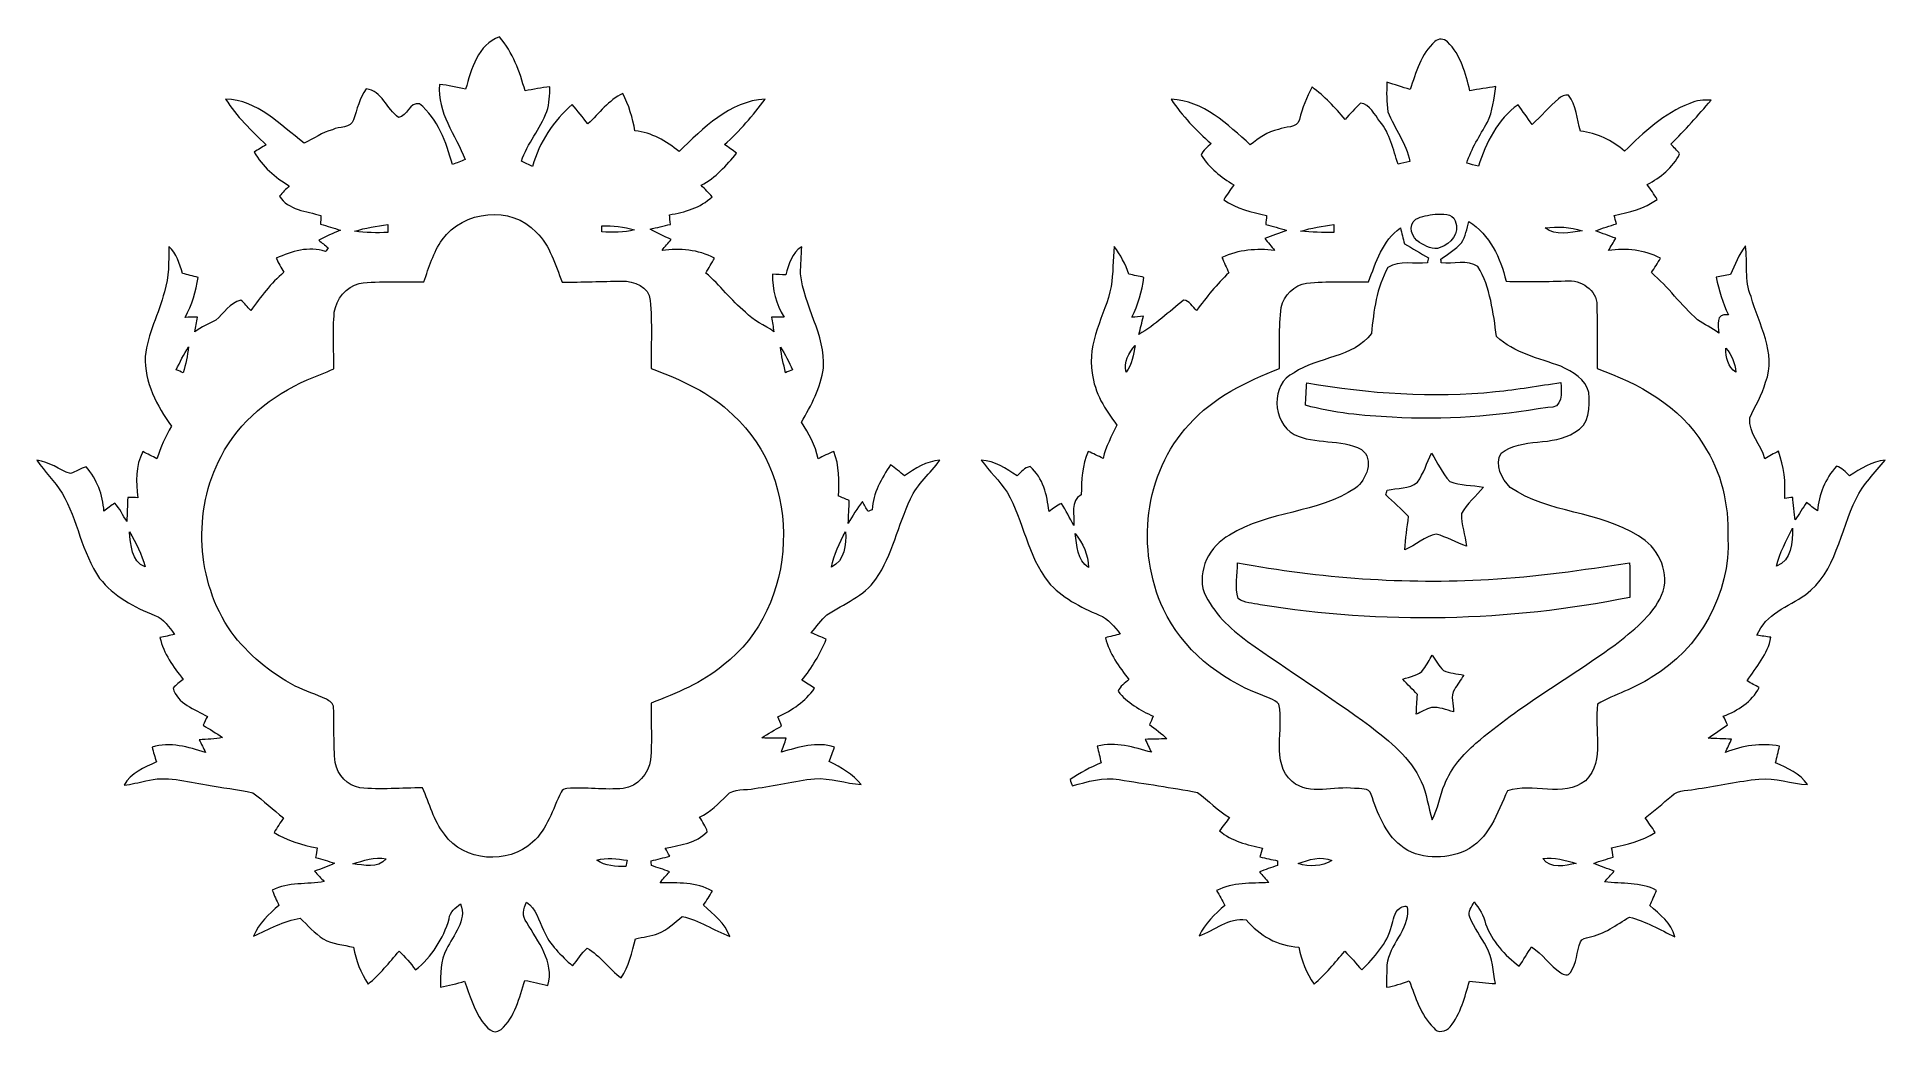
# Model space of a CAD drawing. Header units: centimetres. Extents: x -16.2 to 16.2, y -8.8 to 8.7.
import ezdxf

# ---------------------------------------------------------------- set-up
doc = ezdxf.new("R2010")
doc.units = ezdxf.units.CM
doc.header["$MEASUREMENT"] = 0
doc.layers.add('Layer 1', color=7, linetype='Continuous')

msp = doc.modelspace()

# ---------------------------------------------------------------- linework, layer by layer
at = {"layer": 'Layer 1', "lineweight": 9}
for points, knots in [([(-8.70162, 7.81978), (-8.60178, 8.16586), (-8.4896, 8.61), (-8.10613, 8.73736), (-8.10613, 8.73736), (-7.87294, 8.46536), (-7.75265, 8.12846), (-7.65669, 7.78944), (-7.65669, 7.78944), (-7.51276, 7.81872), (-7.36812, 7.84201), (-7.22278, 7.86388), (-7.22278, 7.86388), (-7.22313, 7.71818), (-7.23089, 7.56966), (-7.27499, 7.42996), (-7.27499, 7.42996), (-7.38858, 7.12022), (-7.61718, 6.86834), (-7.72196, 6.55472), (-7.72196, 6.55472), (-7.65669, 6.52368), (-7.59108, 6.49334), (-7.52475, 6.46406), (-7.52475, 6.46406), (-7.41045, 6.89127), (-7.15822, 7.26275), (-6.82802, 7.55202), (-6.82802, 7.55202), (-6.73453, 7.43949), (-6.64457, 7.32413), (-6.55285, 7.20948), (-6.55285, 7.20948), (-6.35953, 7.39927), (-6.18702, 7.62223), (-5.94043, 7.74676), (-5.94043, 7.74676), (-5.83318, 7.53932), (-5.76651, 7.31637), (-5.72806, 7.08671), (-5.72806, 7.08671), (-5.43454, 7.05884), (-5.17383, 6.91138), (-4.95336, 6.72405), (-4.95336, 6.72405), (-4.52791, 7.12975), (-4.06647, 7.61305), (-3.44135, 7.64516), (-3.44135, 7.64516), (-3.65619, 7.35976), (-3.88444, 7.08142), (-4.15607, 6.84717), (-4.15607, 6.84717), (-4.08376, 6.79849), (-4.01179, 6.74875), (-3.94159, 6.69689), (-3.94159, 6.69689), (-4.12045, 6.48099), (-4.31024, 6.26403), (-4.56176, 6.13174), (-4.56176, 6.13174), (-4.49827, 6.06471), (-4.43406, 5.99839), (-4.37127, 5.9303), (-4.37127, 5.9303), (-4.5794, 5.73487), (-4.84823, 5.65937), (-5.12198, 5.61386), (-5.12198, 5.61386), (-5.11563, 5.55812), (-5.10893, 5.50203), (-5.10258, 5.44594), (-5.10258, 5.44594), (-5.22323, 5.41878), (-5.34247, 5.38985), (-5.46206, 5.36057), (-5.46206, 5.36057), (-5.34141, 5.29354), (-5.21476, 5.23921), (-5.09094, 5.17889), (-5.09094, 5.17889), (-5.14561, 5.11645), (-5.2003, 5.054), (-5.25145, 4.98874), (-5.25145, 4.98874), (-4.93819, 5.02437), (-4.61645, 5.00497), (-4.33176, 4.85292), (-4.33176, 4.85292), (-4.37902, 4.76402), (-4.43019, 4.67759), (-4.48099, 4.59081), (-4.48099, 4.59081), (-4.23228, 4.37879), (-4.03896, 4.11103), (-3.78672, 3.90289), (-3.78672, 3.90289), (-3.64702, 3.74802), (-3.44876, 3.67993), (-3.28507, 3.55893), (-3.28507, 3.55893), (-3.30024, 3.6436), (-3.31576, 3.72827), (-3.33093, 3.81258), (-3.33093, 3.81258), (-3.25614, 3.81505), (-3.18135, 3.8154), (-3.10656, 3.8154), (-3.10656, 3.8154), (-3.25226, 4.04047), (-3.31753, 4.30188), (-3.30976, 4.57035), (-3.30976, 4.57035), (-3.23251, 4.56576), (-3.15525, 4.56082), (-3.07764, 4.55729), (-3.07764, 4.55729), (-3.02401, 4.74109), (-2.97709, 4.9517), (-2.79612, 5.05365), (-2.79612, 5.05365), (-2.80282, 4.89561), (-2.8194, 4.73792), (-2.81693, 4.57917), (-2.81693, 4.57917), (-2.76402, 4.0059), (-2.37807, 3.50919), (-2.4144, 2.92146), (-2.4144, 2.92146), (-2.46767, 2.57821), (-2.62714, 2.2653), (-2.80388, 1.97037), (-2.80388, 1.97037), (-2.667, 1.7767), (-2.56081, 1.56327), (-2.51036, 1.32973), (-2.51036, 1.32973), (-2.42005, 1.37524), (-2.32903, 1.41863), (-2.23555, 1.45673), (-2.23555, 1.45673), (-2.13218, 1.20873), (-2.14206, 0.93673), (-2.14982, 0.67321), (-2.14982, 0.67321), (-2.08703, 0.64746), (-2.02424, 0.621), (-1.96179, 0.59383), (-1.96179, 0.59383), (-1.96885, 0.46013), (-1.97449, 0.32572), (-1.97908, 0.19096), (-1.97908, 0.19096), (-1.90429, 0.32431), (-1.82809, 0.45731), (-1.73143, 0.57584), (-1.73143, 0.57584), (-1.69862, 0.51869), (-1.66581, 0.46084), (-1.633, 0.40298), (-1.633, 0.40298), (-1.61501, 0.41039), (-1.57938, 0.42485), (-1.56174, 0.43226), (-1.56174, 0.43226), (-1.54728, 0.72613), (-1.39452, 0.9826), (-1.23718, 1.22143), (-1.23718, 1.22143), (-1.15252, 1.16075), (-1.07279, 1.09372), (-0.99377, 1.02599), (-0.99377, 1.02599), (-0.80574, 1.15475), (-0.60924, 1.28951), (-0.37217, 1.3008), (-0.37217, 1.3008), (-0.54362, 1.07361), (-0.76446, 0.88382), (-0.8897, 0.62276), (-0.8897, 0.62276), (-1.10666, 0.15992), (-1.19944, -0.36008), (-1.49507, -0.78553), (-1.49507, -0.78553), (-1.7032, -1.08609), (-2.05845, -1.21944), (-2.35443, -1.41065), (-2.35443, -1.41065), (-2.45885, -1.50449), (-2.5414, -1.6202), (-2.62996, -1.72921), (-2.62996, -1.72921), (-2.54176, -1.76625), (-2.45321, -1.80329), (-2.36643, -1.84315), (-2.36643, -1.84315), (-2.47896, -2.09892), (-2.61478, -2.34516), (-2.79612, -2.55965), (-2.79612, -2.55965), (-2.72133, -2.60692), (-2.64725, -2.6549), (-2.57352, -2.70393), (-2.57352, -2.70393), (-2.73227, -2.9343), (-2.96651, -3.0867), (-3.21487, -3.20452), (-3.21487, -3.20452), (-3.19335, -3.25991), (-3.17148, -3.3153), (-3.15031, -3.37139), (-3.15031, -3.37139), (-3.27061, -3.43171), (-3.38843, -3.49768), (-3.49779, -3.57635), (-3.49779, -3.57635), (-3.35563, -3.57953), (-3.2131, -3.58164), (-3.07023, -3.58235), (-3.07023, -3.58235), (-3.09739, -3.66419), (-3.12667, -3.74533), (-3.15489, -3.82718), (-3.15489, -3.82718), (-2.85221, -3.73616), (-2.53188, -3.63315), (-2.22002, -3.73828), (-2.22002, -3.73828), (-2.25036, -3.8233), (-2.28247, -3.90761), (-2.31351, -3.99228), (-2.31351, -3.99228), (-2.10925, -4.09882), (-1.89653, -4.20959), (-1.75295, -4.39585), (-1.75295, -4.39585), (-2.02811, -4.37187), (-2.29587, -4.27626), (-2.57421, -4.29179), (-2.57421, -4.29179), (-2.92841, -4.32742), (-3.27272, -4.42267), (-3.62621, -4.46253), (-3.62621, -4.46253), (-3.78637, -4.50133), (-3.98921, -4.453), (-4.11445, -4.58388), (-4.11445, -4.58388), (-4.2559, -4.7317), (-4.40267, -4.87845), (-4.59104, -4.96524), (-4.59104, -4.96524), (-4.54095, -5.04814), (-4.48169, -5.12857), (-4.45628, -5.22382), (-4.45628, -5.22382), (-4.64856, -5.4235), (-4.93783, -5.45595), (-5.19429, -5.5131), (-5.19429, -5.5131), (-5.16855, -5.55967), (-5.1428, -5.60624), (-5.11704, -5.65351), (-5.11704, -5.65351), (-5.22535, -5.68032), (-5.3333, -5.70854), (-5.44125, -5.73535), (-5.44125, -5.73535), (-5.44054, -5.75581), (-5.43913, -5.79673), (-5.43843, -5.8172), (-5.43843, -5.8172), (-5.33189, -5.85071), (-5.22605, -5.88669), (-5.12198, -5.92797), (-5.12198, -5.92797), (-5.17772, -5.99112), (-5.23346, -6.05426), (-5.28708, -6.11953), (-5.28708, -6.11953), (-4.9731, -6.12447), (-4.64926, -6.10436), (-4.36739, -6.26769), (-4.36739, -6.26769), (-4.41642, -6.35095), (-4.4697, -6.43209), (-4.52297, -6.51287), (-4.52297, -6.51287), (-4.34763, -6.67339), (-4.14303, -6.82861), (-4.0633, -7.0625), (-4.0633, -7.0625), (-4.34623, -6.95596), (-4.59634, -6.77428), (-4.89621, -6.71078), (-4.89621, -6.71078), (-5.03132, -6.81662), (-5.15478, -6.94609), (-5.31672, -7.0117), (-5.31672, -7.0117), (-5.44654, -7.05721), (-5.58448, -7.07379), (-5.71818, -7.10448), (-5.71818, -7.10448), (-5.78415, -7.33873), (-5.82966, -7.58814), (-5.97147, -7.79205), (-5.97147, -7.79205), (-6.18102, -7.62977), (-6.33801, -7.40223), (-6.56696, -7.26711), (-6.56696, -7.26711), (-6.6668, -7.35848), (-6.73735, -7.4756), (-6.82308, -7.58003), (-6.82308, -7.58003), (-7.02275, -7.3994), (-7.22771, -7.20785), (-7.33319, -6.95455), (-7.33319, -6.95455), (-7.41963, -6.78134), (-7.46549, -6.57602), (-7.63094, -6.45784), (-7.63094, -6.45784), (-7.68068, -6.57249), (-7.7209, -6.70937), (-7.62812, -6.81662), (-7.62812, -6.81662), (-7.43621, -7.14893), (-7.13881, -7.50841), (-7.25488, -7.92222), (-7.25488, -7.92222), (-7.3907, -7.89259), (-7.52652, -7.86154), (-7.66269, -7.83438), (-7.66269, -7.83438), (-7.75935, -8.13812), (-7.83026, -8.47785), (-8.08002, -8.69868), (-8.08002, -8.69868), (-8.22784, -8.81193), (-8.33332, -8.64965), (-8.41305, -8.55475), (-8.41305, -8.55475), (-8.55698, -8.34026), (-8.63106, -8.08944), (-8.71855, -7.84884), (-8.71855, -7.84884), (-8.8586, -7.88941), (-8.99901, -7.92998), (-9.1433, -7.95256), (-9.1433, -7.95256), (-9.13871, -7.72643), (-9.15494, -7.48583), (-9.03464, -7.28369), (-9.03464, -7.28369), (-8.92352, -7.03781), (-8.67199, -6.78381), (-8.78946, -6.49206), (-8.78946, -6.49206), (-8.88083, -6.55662), (-8.98067, -6.62717), (-8.98984, -6.75382), (-8.98984, -6.75382), (-9.09602, -7.10025), (-9.29429, -7.42304), (-9.58004, -7.64917), (-9.58004, -7.64917), (-9.67175, -7.53487), (-9.76313, -7.41951), (-9.87143, -7.32003), (-9.87143, -7.32003), (-10.04182, -7.52323), (-10.21186, -7.72855), (-10.41471, -7.90105), (-10.41471, -7.90105), (-10.54559, -7.70315), (-10.62532, -7.4809), (-10.67294, -7.24983), (-10.67294, -7.24983), (-10.85074, -7.21137), (-11.04018, -7.19691), (-11.20211, -7.10625), (-11.20211, -7.10625), (-11.35521, -7.00641), (-11.47798, -6.86883), (-11.60674, -6.74077), (-11.60674, -6.74077), (-11.8999, -6.78769), (-12.15919, -6.93832), (-12.42731, -7.05509), (-12.42731, -7.05509), (-12.33382, -6.83672), (-12.15955, -6.66668), (-11.98034, -6.5164), (-11.98034, -6.5164), (-12.02232, -6.42962), (-12.06253, -6.34178), (-12.09816, -6.25252), (-12.09816, -6.25252), (-11.81453, -6.10436), (-11.48998, -6.15198), (-11.18447, -6.09907), (-11.18447, -6.09907), (-11.24162, -6.03874), (-11.29948, -5.97947), (-11.35451, -5.91774), (-11.35451, -5.91774), (-11.23703, -5.87223), (-11.1185, -5.82954), (-11.00314, -5.77804), (-11.00314, -5.77804), (-11.11286, -5.73923), (-11.22363, -5.7036), (-11.33581, -5.67291), (-11.33581, -5.67291), (-11.32734, -5.61647), (-11.31853, -5.56037), (-11.30971, -5.50428), (-11.30971, -5.50428), (-11.57535, -5.45913), (-11.83534, -5.38081), (-12.065, -5.23547), (-12.065, -5.23547), (-12.01103, -5.14833), (-11.95564, -5.06225), (-11.8999, -4.97688), (-11.8999, -4.97688), (-12.08652, -4.84106), (-12.24951, -4.67349), (-12.43824, -4.54226), (-12.43824, -4.54226), (-12.70494, -4.47064), (-12.98469, -4.45759), (-13.25457, -4.39973), (-13.25457, -4.39973), (-13.60488, -4.34682), (-13.96753, -4.2304), (-14.32066, -4.332), (-14.32066, -4.332), (-14.44661, -4.35846), (-14.57219, -4.38986), (-14.70025, -4.40573), (-14.70025, -4.40573), (-14.58243, -4.18877), (-14.34571, -4.09458), (-14.13299, -3.99827), (-14.13299, -3.99827), (-14.16015, -3.91149), (-14.1852, -3.824), (-14.20848, -3.73651), (-14.20848, -3.73651), (-13.89098, -3.63985), (-13.57666, -3.73792), (-13.27115, -3.82859), (-13.27115, -3.82859), (-13.30643, -3.7545), (-13.34418, -3.68148), (-13.37945, -3.60775), (-13.37945, -3.60775), (-13.24399, -3.59928), (-13.10746, -3.59399), (-12.97411, -3.56824), (-12.97411, -3.56824), (-13.08347, -3.49063), (-13.19848, -3.42113), (-13.31313, -3.35199), (-13.31313, -3.35199), (-13.28844, -3.30048), (-13.26304, -3.24968), (-13.23799, -3.19888), (-13.23799, -3.19888), (-13.45495, -3.06976), (-13.76927, -2.97381), (-13.84089, -2.70111), (-13.84089, -2.70111), (-13.78762, -2.6422), (-13.72235, -2.59598), (-13.66097, -2.54624), (-13.66097, -2.54624), (-13.84053, -2.32928), (-14.00422, -2.09186), (-14.0709, -1.81423), (-14.0709, -1.81423), (-13.98482, -1.79482), (-13.89839, -1.77648), (-13.81266, -1.75602), (-13.81266, -1.75602), (-13.91215, -1.63113), (-14.00069, -1.48015), (-14.15874, -1.42405), (-14.15874, -1.42405), (-14.52457, -1.2833), (-14.88088, -1.08221), (-15.13099, -0.77353), (-15.13099, -0.77353), (-15.44497, -0.3181), (-15.51729, 0.24917), (-15.78787, 0.72613), (-15.78787, 0.72613), (-15.91804, 0.93144), (-16.09866, 1.09831), (-16.23131, 1.30151), (-16.23131, 1.30151), (-16.014, 1.27999), (-15.84396, 1.13394), (-15.64429, 1.06726), (-15.64429, 1.06726), (-15.54904, 1.09937), (-15.46684, 1.16251), (-15.36841, 1.1858), (-15.36841, 1.1858), (-15.17368, 0.97095), (-15.0749, 0.6912), (-15.05444, 0.4051), (-15.05444, 0.4051), (-14.99094, 0.45413), (-14.93097, 0.50811), (-14.86218, 0.54974), (-14.86218, 0.54974), (-14.7761, 0.45413), (-14.72107, 0.33595), (-14.65333, 0.2273), (-14.65333, 0.2273), (-14.64557, 0.36735), (-14.64275, 0.5074), (-14.63711, 0.64746), (-14.63711, 0.64746), (-14.57713, 0.64746), (-14.51681, 0.64605), (-14.45684, 0.64463), (-14.45684, 0.64463), (-14.49353, 0.91768), (-14.50481, 1.20379), (-14.37182, 1.45391), (-14.37182, 1.45391), (-14.28786, 1.41369), (-14.20566, 1.3703), (-14.12311, 1.32797), (-14.12311, 1.32797), (-14.05749, 1.52693), (-13.97706, 1.72061), (-13.8677, 1.89911), (-13.8677, 1.89911), (-14.12593, 2.25859), (-14.34924, 2.66993), (-14.32878, 3.12713), (-14.32878, 3.12713), (-14.28927, 3.52436), (-14.08748, 3.87784), (-13.99293, 4.26131), (-13.99293, 4.26131), (-13.90897, 4.51884), (-13.91779, 4.7926), (-13.91568, 5.0593), (-13.91568, 5.0593), (-13.78338, 4.93159), (-13.72059, 4.75626), (-13.67684, 4.58199), (-13.67684, 4.58199), (-13.58406, 4.56082), (-13.49164, 4.53965), (-13.40027, 4.51355), (-13.40027, 4.51355), (-13.43907, 4.26907), (-13.50822, 4.0313), (-13.62675, 3.81223), (-13.62675, 3.81223), (-13.55549, 3.81399), (-13.48423, 3.8147), (-13.41297, 3.81364), (-13.41297, 3.81364), (-13.42778, 3.72862), (-13.44331, 3.64395), (-13.45812, 3.55858), (-13.45812, 3.55858), (-13.34418, 3.64183), (-13.21435, 3.69757), (-13.09159, 3.76495), (-13.09159, 3.76495), (-12.94483, 3.87996), (-12.84394, 4.06764), (-12.65097, 4.11456), (-12.65097, 4.11456), (-12.5857, 4.06023), (-12.5342, 3.99214), (-12.47669, 3.9297), (-12.47669, 3.9297), (-12.30031, 4.16924), (-12.12427, 4.41124), (-11.89532, 4.60351), (-11.89532, 4.60351), (-11.94294, 4.68465), (-11.98845, 4.76684), (-12.02937, 4.85116), (-12.02937, 4.85116), (-11.75914, 4.97286), (-11.45646, 5.06776), (-11.16366, 4.96793), (-11.16366, 4.96793), (-11.15237, 4.98415), (-11.12944, 5.01696), (-11.11815, 5.03319), (-11.11815, 5.03319), (-11.17212, 5.07835), (-11.2261, 5.1235), (-11.27972, 5.16901), (-11.27972, 5.16901), (-11.15836, 5.23604), (-11.02995, 5.2886), (-10.90225, 5.34222), (-10.90225, 5.34222), (-11.01655, 5.38138), (-11.13261, 5.4156), (-11.24903, 5.44806), (-11.24903, 5.44806), (-11.24797, 5.49956), (-11.24656, 5.55107), (-11.2455, 5.60222), (-11.2455, 5.60222), (-11.49174, 5.67454), (-11.8237, 5.69641), (-11.96905, 5.94159), (-11.96905, 5.94159), (-11.9186, 6.00756), (-11.85722, 6.0633), (-11.79901, 6.12151), (-11.79901, 6.12151), (-12.05054, 6.26862), (-12.2682, 6.46476), (-12.41813, 6.71629), (-12.41813, 6.71629), (-12.34723, 6.75827), (-12.27667, 6.7999), (-12.20647, 6.84294), (-12.20647, 6.84294), (-12.46364, 7.09059), (-12.72681, 7.34212), (-12.91802, 7.64657), (-12.91802, 7.64657), (-12.35534, 7.62858), (-11.95635, 7.19184), (-11.54007, 6.87434), (-11.54007, 6.87434), (-11.36721, 6.93925), (-11.22504, 7.07472), (-11.03842, 7.10788), (-11.03842, 7.10788), (-10.93153, 7.16961), (-10.70998, 7.12693), (-10.66871, 7.28285), (-10.66871, 7.28285), (-10.61332, 7.46983), (-10.56076, 7.66421), (-10.44751, 7.82578), (-10.44751, 7.82578), (-10.17341, 7.79544), (-10.08521, 7.46877), (-9.8806, 7.32201), (-9.8806, 7.32201), (-9.72326, 7.34882), (-9.68446, 7.59647), (-9.51371, 7.56508), (-9.51371, 7.56508), (-9.18456, 7.29873), (-9.04523, 6.89092), (-8.93234, 6.49863), (-8.93234, 6.49863), (-8.85755, 6.52509), (-8.7831, 6.55366), (-8.70938, 6.5833), (-8.70938, 6.5833), (-8.87871, 7.01827), (-9.20574, 7.40809), (-9.16164, 7.9041), (-9.16164, 7.9041), (-9.00677, 7.8854), (-8.85402, 7.85294), (-8.70162, 7.81978), (-8.70162, 7.81978), (-8.70162, 7.81978), (-8.70162, 7.81978), (-8.70162, 7.81978)], [0, 0, 0, 0, 0.00581395, 0.00581395, 0.00581395, 0.00581395, 0.01162791, 0.01162791, 0.01162791, 0.01162791, 0.01744186, 0.01744186, 0.01744186, 0.01744186, 0.02325581, 0.02325581, 0.02325581, 0.02325581, 0.02906977, 0.02906977, 0.02906977, 0.02906977, 0.03488372, 0.03488372, 0.03488372, 0.03488372, 0.04069767, 0.04069767, 0.04069767, 0.04069767, 0.04651163, 0.04651163, 0.04651163, 0.04651163, 0.05232558, 0.05232558, 0.05232558, 0.05232558, 0.05813953, 0.05813953, 0.05813953, 0.05813953, 0.06395349, 0.06395349, 0.06395349, 0.06395349, 0.06976744, 0.06976744, 0.06976744, 0.06976744, 0.0755814, 0.0755814, 0.0755814, 0.0755814, 0.08139535, 0.08139535, 0.08139535, 0.08139535, 0.0872093, 0.0872093, 0.0872093, 0.0872093, 0.09302326, 0.09302326, 0.09302326, 0.09302326, 0.09883721, 0.09883721, 0.09883721, 0.09883721, 0.10465116, 0.10465116, 0.10465116, 0.10465116, 0.11046512, 0.11046512, 0.11046512, 0.11046512, 0.11627907, 0.11627907, 0.11627907, 0.11627907, 0.12209302, 0.12209302, 0.12209302, 0.12209302, 0.12790698, 0.12790698, 0.12790698, 0.12790698, 0.13372093, 0.13372093, 0.13372093, 0.13372093, 0.13953488, 0.13953488, 0.13953488, 0.13953488, 0.14534884, 0.14534884, 0.14534884, 0.14534884, 0.15116279, 0.15116279, 0.15116279, 0.15116279, 0.15697674, 0.15697674, 0.15697674, 0.15697674, 0.1627907, 0.1627907, 0.1627907, 0.1627907, 0.16860465, 0.16860465, 0.16860465, 0.16860465, 0.1744186, 0.1744186, 0.1744186, 0.1744186, 0.18023256, 0.18023256, 0.18023256, 0.18023256, 0.18604651, 0.18604651, 0.18604651, 0.18604651, 0.19186047, 0.19186047, 0.19186047, 0.19186047, 0.19767442, 0.19767442, 0.19767442, 0.19767442, 0.20348837, 0.20348837, 0.20348837, 0.20348837, 0.20930233, 0.20930233, 0.20930233, 0.20930233, 0.21511628, 0.21511628, 0.21511628, 0.21511628, 0.22093023, 0.22093023, 0.22093023, 0.22093023, 0.22674419, 0.22674419, 0.22674419, 0.22674419, 0.23255814, 0.23255814, 0.23255814, 0.23255814, 0.23837209, 0.23837209, 0.23837209, 0.23837209, 0.24418605, 0.24418605, 0.24418605, 0.24418605, 0.25, 0.25, 0.25, 0.25, 0.25581395, 0.25581395, 0.25581395, 0.25581395, 0.26162791, 0.26162791, 0.26162791, 0.26162791, 0.26744186, 0.26744186, 0.26744186, 0.26744186, 0.27325581, 0.27325581, 0.27325581, 0.27325581, 0.27906977, 0.27906977, 0.27906977, 0.27906977, 0.28488372, 0.28488372, 0.28488372, 0.28488372, 0.29069767, 0.29069767, 0.29069767, 0.29069767, 0.29651163, 0.29651163, 0.29651163, 0.29651163, 0.30232558, 0.30232558, 0.30232558, 0.30232558, 0.30813953, 0.30813953, 0.30813953, 0.30813953, 0.31395349, 0.31395349, 0.31395349, 0.31395349, 0.31976744, 0.31976744, 0.31976744, 0.31976744, 0.3255814, 0.3255814, 0.3255814, 0.3255814, 0.33139535, 0.33139535, 0.33139535, 0.33139535, 0.3372093, 0.3372093, 0.3372093, 0.3372093, 0.34302326, 0.34302326, 0.34302326, 0.34302326, 0.34883721, 0.34883721, 0.34883721, 0.34883721, 0.35465116, 0.35465116, 0.35465116, 0.35465116, 0.36046512, 0.36046512, 0.36046512, 0.36046512, 0.36627907, 0.36627907, 0.36627907, 0.36627907, 0.37209302, 0.37209302, 0.37209302, 0.37209302, 0.37790698, 0.37790698, 0.37790698, 0.37790698, 0.38372093, 0.38372093, 0.38372093, 0.38372093, 0.38953488, 0.38953488, 0.38953488, 0.38953488, 0.39534884, 0.39534884, 0.39534884, 0.39534884, 0.40116279, 0.40116279, 0.40116279, 0.40116279, 0.40697674, 0.40697674, 0.40697674, 0.40697674, 0.4127907, 0.4127907, 0.4127907, 0.4127907, 0.41860465, 0.41860465, 0.41860465, 0.41860465, 0.4244186, 0.4244186, 0.4244186, 0.4244186, 0.43023256, 0.43023256, 0.43023256, 0.43023256, 0.43604651, 0.43604651, 0.43604651, 0.43604651, 0.44186047, 0.44186047, 0.44186047, 0.44186047, 0.44767442, 0.44767442, 0.44767442, 0.44767442, 0.45348837, 0.45348837, 0.45348837, 0.45348837, 0.45930233, 0.45930233, 0.45930233, 0.45930233, 0.46511628, 0.46511628, 0.46511628, 0.46511628, 0.47093023, 0.47093023, 0.47093023, 0.47093023, 0.47674419, 0.47674419, 0.47674419, 0.47674419, 0.48255814, 0.48255814, 0.48255814, 0.48255814, 0.48837209, 0.48837209, 0.48837209, 0.48837209, 0.49418605, 0.49418605, 0.49418605, 0.49418605, 0.5, 0.5, 0.5, 0.5, 0.50581395, 0.50581395, 0.50581395, 0.50581395, 0.51162791, 0.51162791, 0.51162791, 0.51162791, 0.51744186, 0.51744186, 0.51744186, 0.51744186, 0.52325581, 0.52325581, 0.52325581, 0.52325581, 0.52906977, 0.52906977, 0.52906977, 0.52906977, 0.53488372, 0.53488372, 0.53488372, 0.53488372, 0.54069767, 0.54069767, 0.54069767, 0.54069767, 0.54651163, 0.54651163, 0.54651163, 0.54651163, 0.55232558, 0.55232558, 0.55232558, 0.55232558, 0.55813953, 0.55813953, 0.55813953, 0.55813953, 0.56395349, 0.56395349, 0.56395349, 0.56395349, 0.56976744, 0.56976744, 0.56976744, 0.56976744, 0.5755814, 0.5755814, 0.5755814, 0.5755814, 0.58139535, 0.58139535, 0.58139535, 0.58139535, 0.5872093, 0.5872093, 0.5872093, 0.5872093, 0.59302326, 0.59302326, 0.59302326, 0.59302326, 0.59883721, 0.59883721, 0.59883721, 0.59883721, 0.60465116, 0.60465116, 0.60465116, 0.60465116, 0.61046512, 0.61046512, 0.61046512, 0.61046512, 0.61627907, 0.61627907, 0.61627907, 0.61627907, 0.62209302, 0.62209302, 0.62209302, 0.62209302, 0.62790698, 0.62790698, 0.62790698, 0.62790698, 0.63372093, 0.63372093, 0.63372093, 0.63372093, 0.63953488, 0.63953488, 0.63953488, 0.63953488, 0.64534884, 0.64534884, 0.64534884, 0.64534884, 0.65116279, 0.65116279, 0.65116279, 0.65116279, 0.65697674, 0.65697674, 0.65697674, 0.65697674, 0.6627907, 0.6627907, 0.6627907, 0.6627907, 0.66860465, 0.66860465, 0.66860465, 0.66860465, 0.6744186, 0.6744186, 0.6744186, 0.6744186, 0.68023256, 0.68023256, 0.68023256, 0.68023256, 0.68604651, 0.68604651, 0.68604651, 0.68604651, 0.69186047, 0.69186047, 0.69186047, 0.69186047, 0.69767442, 0.69767442, 0.69767442, 0.69767442, 0.70348837, 0.70348837, 0.70348837, 0.70348837, 0.70930233, 0.70930233, 0.70930233, 0.70930233, 0.71511628, 0.71511628, 0.71511628, 0.71511628, 0.72093023, 0.72093023, 0.72093023, 0.72093023, 0.72674419, 0.72674419, 0.72674419, 0.72674419, 0.73255814, 0.73255814, 0.73255814, 0.73255814, 0.73837209, 0.73837209, 0.73837209, 0.73837209, 0.74418605, 0.74418605, 0.74418605, 0.74418605, 0.75, 0.75, 0.75, 0.75, 0.75581395, 0.75581395, 0.75581395, 0.75581395, 0.76162791, 0.76162791, 0.76162791, 0.76162791, 0.76744186, 0.76744186, 0.76744186, 0.76744186, 0.77325581, 0.77325581, 0.77325581, 0.77325581, 0.77906977, 0.77906977, 0.77906977, 0.77906977, 0.78488372, 0.78488372, 0.78488372, 0.78488372, 0.79069767, 0.79069767, 0.79069767, 0.79069767, 0.79651163, 0.79651163, 0.79651163, 0.79651163, 0.80232558, 0.80232558, 0.80232558, 0.80232558, 0.80813953, 0.80813953, 0.80813953, 0.80813953, 0.81395349, 0.81395349, 0.81395349, 0.81395349, 0.81976744, 0.81976744, 0.81976744, 0.81976744, 0.8255814, 0.8255814, 0.8255814, 0.8255814, 0.83139535, 0.83139535, 0.83139535, 0.83139535, 0.8372093, 0.8372093, 0.8372093, 0.8372093, 0.84302326, 0.84302326, 0.84302326, 0.84302326, 0.84883721, 0.84883721, 0.84883721, 0.84883721, 0.85465116, 0.85465116, 0.85465116, 0.85465116, 0.86046512, 0.86046512, 0.86046512, 0.86046512, 0.86627907, 0.86627907, 0.86627907, 0.86627907, 0.87209302, 0.87209302, 0.87209302, 0.87209302, 0.87790698, 0.87790698, 0.87790698, 0.87790698, 0.88372093, 0.88372093, 0.88372093, 0.88372093, 0.88953488, 0.88953488, 0.88953488, 0.88953488, 0.89534884, 0.89534884, 0.89534884, 0.89534884, 0.90116279, 0.90116279, 0.90116279, 0.90116279, 0.90697674, 0.90697674, 0.90697674, 0.90697674, 0.9127907, 0.9127907, 0.9127907, 0.9127907, 0.91860465, 0.91860465, 0.91860465, 0.91860465, 0.9244186, 0.9244186, 0.9244186, 0.9244186, 0.93023256, 0.93023256, 0.93023256, 0.93023256, 0.93604651, 0.93604651, 0.93604651, 0.93604651, 0.94186047, 0.94186047, 0.94186047, 0.94186047, 0.94767442, 0.94767442, 0.94767442, 0.94767442, 0.95348837, 0.95348837, 0.95348837, 0.95348837, 0.95930233, 0.95930233, 0.95930233, 0.95930233, 0.96511628, 0.96511628, 0.96511628, 0.96511628, 0.97093023, 0.97093023, 0.97093023, 0.97093023, 0.97674419, 0.97674419, 0.97674419, 0.97674419, 0.98255814, 0.98255814, 0.98255814, 0.98255814, 0.98837209, 0.98837209, 0.98837209, 0.98837209, 1, 1, 1, 1]), ([(8.32521, 8.65728), (8.38059, 8.71584), (8.4903, 8.71125), (8.54463, 8.65128), (8.54463, 8.65128), (8.78029, 8.4248), (8.86284, 8.09565), (8.94081, 7.79015), (8.94081, 7.79015), (9.09109, 7.82119), (9.24243, 7.84342), (9.39483, 7.86494), (9.39483, 7.86494), (9.36802, 7.65292), (9.33733, 7.43455), (9.2463, 7.23911), (9.2463, 7.23911), (9.11543, 7.00451), (8.96444, 6.77768), (8.8833, 6.51909), (8.8833, 6.51909), (8.95173, 6.5018), (9.02089, 6.48452), (9.09038, 6.46829), (9.09038, 6.46829), (9.22021, 6.88104), (9.42658, 7.2885), (9.785, 7.54779), (9.785, 7.54779), (9.86685, 7.43278), (9.94905, 7.31707), (10.03159, 7.20171), (10.03159, 7.20171), (10.19246, 7.34494), (10.33252, 7.5104), (10.49444, 7.65327), (10.49444, 7.65327), (10.54136, 7.69772), (10.60486, 7.72065), (10.66977, 7.71571), (10.66977, 7.71571), (10.81723, 7.53932), (10.81406, 7.29485), (10.88179, 7.08353), (10.88179, 7.08353), (11.17283, 7.04473), (11.43671, 6.92584), (11.65473, 6.73005), (11.65473, 6.73005), (11.99092, 7.06484), (12.3504, 7.3961), (12.79984, 7.57037), (12.79984, 7.57037), (12.91767, 7.62293), (13.0482, 7.63316), (13.1759, 7.6254), (13.1759, 7.6254), (12.9473, 7.36223), (12.71588, 7.10011), (12.46964, 6.85317), (12.46964, 6.85317), (12.52221, 6.79849), (12.57936, 6.74663), (12.62345, 6.68419), (12.62345, 6.68419), (12.5081, 6.44183), (12.28479, 6.27073), (12.05407, 6.14409), (12.05407, 6.14409), (12.11475, 6.05801), (12.17613, 5.97193), (12.23011, 5.88091), (12.23011, 5.88091), (12.00186, 5.7264), (11.73728, 5.65514), (11.47093, 5.60293), (11.47093, 5.60293), (11.48575, 5.55424), (11.50092, 5.50521), (11.51608, 5.45617), (11.51608, 5.45617), (11.39226, 5.41913), (11.2709, 5.38138), (11.15167, 5.3334), (11.15167, 5.3334), (11.26667, 5.28507), (11.38415, 5.24345), (11.50162, 5.20147), (11.50162, 5.20147), (11.45964, 5.12879), (11.41554, 5.05718), (11.37356, 4.98415), (11.37356, 4.98415), (11.68436, 5.03107), (12.00362, 5.00073), (12.28585, 4.85151), (12.28585, 4.85151), (12.2361, 4.76473), (12.18178, 4.68147), (12.1278, 4.59786), (12.1278, 4.59786), (12.42025, 4.34527), (12.64991, 4.03024), (12.9346, 3.76954), (12.9346, 3.76954), (13.05737, 3.6877), (13.19178, 3.62561), (13.30996, 3.53424), (13.30996, 3.53424), (13.31172, 3.66794), (13.23517, 3.89054), (13.47894, 3.85597), (13.47894, 3.85597), (13.38087, 4.06693), (13.3089, 4.28848), (13.26692, 4.51672), (13.26692, 4.51672), (13.34947, 4.53542), (13.43308, 4.55024), (13.51704, 4.56223), (13.51704, 4.56223), (13.59783, 4.73298), (13.66133, 4.91571), (13.77915, 5.066), (13.77915, 5.066), (13.8229, 4.77002), (13.75587, 4.46169), (13.87793, 4.1777), (13.87793, 4.1777), (14.01093, 3.69158), (14.33231, 3.18887), (14.13405, 2.6717), (14.13405, 2.6717), (14.07125, 2.45121), (13.94743, 2.25436), (13.85571, 2.04587), (13.85571, 2.04587), (13.83066, 1.77917), (14.0522, 1.5735), (14.12135, 1.32761), (14.12135, 1.32761), (14.19861, 1.37453), (14.27728, 1.41969), (14.35842, 1.46061), (14.35842, 1.46061), (14.45472, 1.19532), (14.4893, 0.91169), (14.46883, 0.63017), (14.46883, 0.63017), (14.5154, 0.63723), (14.56197, 0.64393), (14.60924, 0.65028), (14.60924, 0.65028), (14.62018, 0.55115), (14.6424, 0.35324), (14.65334, 0.25411), (14.65334, 0.25411), (14.72001, 0.35641), (14.78492, 0.45978), (14.85195, 0.56173), (14.85195, 0.56173), (14.9158, 0.51199), (14.97825, 0.46013), (15.04316, 0.41145), (15.04316, 0.41145), (15.07279, 0.70002), (15.17757, 0.98224), (15.379, 1.19567), (15.379, 1.19567), (15.47249, 1.16957), (15.53881, 1.09443), (15.6076, 1.03022), (15.6076, 1.03022), (15.80233, 1.1484), (15.99566, 1.28457), (16.2313, 1.30186), (16.2313, 1.30186), (16.05704, 1.07996), (15.83902, 0.8877), (15.72437, 0.62382), (15.72437, 0.62382), (15.43368, 0.06149), (15.38253, -0.66135), (14.8329, -1.06069), (14.8329, -1.06069), (14.5274, -1.26777), (14.13017, -1.39936), (13.98165, -1.7726), (13.98165, -1.7726), (14.06314, -1.78389), (14.14463, -1.79482), (14.22648, -1.80752), (14.22648, -1.80752), (14.17462, -2.10527), (13.96472, -2.32575), (13.81232, -2.5734), (13.81232, -2.5734), (13.87864, -2.6175), (13.9506, -2.65207), (14.02116, -2.69053), (14.02116, -2.69053), (13.88816, -2.94206), (13.64933, -3.09693), (13.39039, -3.19253), (13.39039, -3.19253), (13.41509, -3.24368), (13.44013, -3.29519), (13.46518, -3.34705), (13.46518, -3.34705), (13.34982, -3.42219), (13.23447, -3.49733), (13.1251, -3.58094), (13.1251, -3.58094), (13.26163, -3.58623), (13.39815, -3.59187), (13.53538, -3.59822), (13.53538, -3.59822), (13.50011, -3.67654), (13.46236, -3.7538), (13.42708, -3.83212), (13.42708, -3.83212), (13.72871, -3.70794), (14.0522, -3.66419), (14.37711, -3.71993), (14.37711, -3.71993), (14.35559, -3.8173), (14.33125, -3.91431), (14.31008, -4.01238), (14.31008, -4.01238), (14.51611, -4.10799), (14.73871, -4.20147), (14.87206, -4.3955), (14.87206, -4.3955), (14.58384, -4.38033), (14.3055, -4.27062), (14.0141, -4.29743), (14.0141, -4.29743), (13.6578, -4.33377), (13.30925, -4.42055), (12.95401, -4.46535), (12.95401, -4.46535), (12.79667, -4.50451), (12.6044, -4.47629), (12.47846, -4.59694), (12.47846, -4.59694), (12.32853, -4.72888), (12.17402, -4.85588), (12.01668, -4.979), (12.01668, -4.979), (12.07806, -5.06225), (12.13768, -5.14657), (12.19307, -5.23405), (12.19307, -5.23405), (11.96376, -5.38822), (11.6953, -5.45101), (11.42895, -5.50569), (11.42895, -5.50569), (11.43777, -5.56108), (11.44623, -5.61611), (11.45505, -5.67185), (11.45505, -5.67185), (11.34075, -5.70254), (11.22751, -5.73676), (11.11745, -5.7791), (11.11745, -5.7791), (11.23457, -5.82884), (11.35451, -5.87188), (11.4741, -5.91703), (11.4741, -5.91703), (11.41872, -5.97947), (11.36016, -6.03909), (11.30336, -6.10048), (11.30336, -6.10048), (11.60957, -6.14881), (11.93448, -6.09871), (12.21705, -6.25358), (12.21705, -6.25358), (12.18107, -6.34283), (12.14121, -6.43032), (12.09958, -6.51675), (12.09958, -6.51675), (12.26997, -6.67621), (12.48093, -6.8272), (12.53985, -7.06709), (12.53985, -7.06709), (12.27632, -6.94679), (12.02479, -6.79404), (11.74116, -6.72419), (11.74116, -6.72419), (11.51044, -6.85119), (11.29948, -7.03216), (11.03137, -7.07379), (11.03137, -7.07379), (10.9788, -7.09355), (10.90648, -7.09743), (10.88003, -7.15528), (10.88003, -7.15528), (10.80841, -7.32991), (10.82111, -7.53699), (10.70611, -7.69397), (10.70611, -7.69397), (10.674, -7.76382), (10.58405, -7.73454), (10.53395, -7.7035), (10.53395, -7.7035), (10.34451, -7.57191), (10.21363, -7.37295), (10.02172, -7.24418), (10.02172, -7.24418), (9.9501, -7.35813), (9.87884, -7.47243), (9.80723, -7.58673), (9.80723, -7.58673), (9.55217, -7.39235), (9.32357, -7.14576), (9.21597, -6.83919), (9.21597, -6.83919), (9.17752, -6.69702), (9.10697, -6.56755), (9.01172, -6.45643), (9.01172, -6.45643), (8.97185, -6.53863), (8.89495, -6.62823), (8.93587, -6.72525), (8.93587, -6.72525), (9.00819, -6.91116), (9.14012, -7.06709), (9.22796, -7.24595), (9.22796, -7.24595), (9.34121, -7.44033), (9.35003, -7.6721), (9.38637, -7.88977), (9.38637, -7.88977), (9.23432, -7.88271), (9.08192, -7.86366), (8.93093, -7.84743), (8.93093, -7.84743), (8.8505, -8.12472), (8.77853, -8.41999), (8.5912, -8.64824), (8.5912, -8.64824), (8.52594, -8.73043), (8.36331, -8.7763), (8.30369, -8.66517), (8.30369, -8.66517), (8.0698, -8.44715), (7.98866, -8.12824), (7.87154, -7.84249), (7.87154, -7.84249), (7.74242, -7.89118), (7.61083, -7.93316), (7.47466, -7.95609), (7.47466, -7.95609), (7.47572, -7.85731), (7.47784, -7.65905), (7.4789, -7.56027), (7.4789, -7.56027), (7.52052, -7.2089), (7.8673, -6.94997), (7.84226, -6.58555), (7.84226, -6.58555), (7.8472, -6.485), (7.75688, -6.53969), (7.70608, -6.56685), (7.70608, -6.56685), (7.60131, -6.63423), (7.5999, -6.78063), (7.56074, -6.88364), (7.56074, -6.88364), (7.48313, -7.19056), (7.26017, -7.43362), (7.03863, -7.64776), (7.03863, -7.64776), (6.9402, -7.53699), (6.84531, -7.4248), (6.73983, -7.32215), (6.73983, -7.32215), (6.56873, -7.52182), (6.40292, -7.72855), (6.20184, -7.9), (6.20184, -7.9), (6.06496, -7.70385), (5.97888, -7.48301), (5.93197, -7.25018), (5.93197, -7.25018), (5.5679, -7.23289), (5.24017, -7.04592), (5.0091, -6.77005), (5.0091, -6.77005), (4.70395, -6.72348), (4.45488, -6.95949), (4.18112, -7.05086), (4.18112, -7.05086), (4.28379, -6.83672), (4.45665, -6.66739), (4.63621, -6.51675), (4.63621, -6.51675), (4.58682, -6.42927), (4.53779, -6.34213), (4.49016, -6.25499), (4.49016, -6.25499), (4.77555, -6.10789), (5.09588, -6.13364), (5.40562, -6.11741), (5.40562, -6.11741), (5.352, -6.05285), (5.29626, -5.99076), (5.24052, -5.92832), (5.24052, -5.92832), (5.34459, -5.88705), (5.45078, -5.85106), (5.55732, -5.8172), (5.55732, -5.8172), (5.55837, -5.79638), (5.56014, -5.75405), (5.5612, -5.73324), (5.5612, -5.73324), (5.45854, -5.71172), (5.35341, -5.68737), (5.25181, -5.66656), (5.25181, -5.66656), (5.26663, -5.61435), (5.2825, -5.56284), (5.29873, -5.51098), (5.29873, -5.51098), (5.03168, -5.45278), (4.75087, -5.39139), (4.54132, -5.20477), (4.54132, -5.20477), (4.59776, -5.1261), (4.65808, -5.0499), (4.7177, -4.9737), (4.7177, -4.9737), (4.50498, -4.8594), (4.3494, -4.66926), (4.15397, -4.53309), (4.15397, -4.53309), (3.69888, -4.44701), (3.23815, -4.38174), (2.78025, -4.3066), (2.78025, -4.3066), (2.49873, -4.25721), (2.22321, -4.34647), (1.95404, -4.41561), (1.95404, -4.41561), (1.94487, -4.3888), (1.92688, -4.33447), (1.91771, -4.30766), (1.91771, -4.30766), (2.08845, -4.19195), (2.26802, -4.08788), (2.46134, -4.0145), (2.46134, -4.0145), (2.43947, -3.91643), (2.41477, -3.81942), (2.3929, -3.7217), (2.3929, -3.7217), (2.71887, -3.63773), (3.03354, -3.74039), (3.34399, -3.82824), (3.34399, -3.82824), (3.308, -3.75203), (3.27026, -3.67689), (3.23533, -3.60069), (3.23533, -3.60069), (3.36198, -3.59681), (3.49039, -3.59611), (3.61774, -3.58976), (3.61774, -3.58976), (3.52355, -3.49662), (3.41454, -3.41972), (3.30942, -3.33999), (3.30942, -3.33999), (3.33199, -3.29201), (3.35492, -3.24404), (3.37785, -3.19606), (3.37785, -3.19606), (3.1482, -3.0874), (2.9196, -2.95758), (2.75908, -2.7565), (2.75908, -2.7565), (2.79295, -2.66477), (2.87867, -2.6115), (2.94993, -2.55189), (2.94993, -2.55189), (2.77954, -2.32611), (2.60174, -2.09751), (2.53965, -1.81493), (2.53965, -1.81493), (2.60386, -1.79906), (2.73262, -1.76731), (2.79718, -1.75143), (2.79718, -1.75143), (2.69417, -1.6209), (2.58834, -1.47979), (2.42818, -1.41735), (2.42818, -1.41735), (2.09833, -1.278), (1.76637, -1.10902), (1.52895, -0.83421), (1.52895, -0.83421), (1.167, -0.37172), (1.09926, 0.23894), (0.80893, 0.73953), (0.80893, 0.73953), (0.67522, 0.94203), (0.49883, 1.1096), (0.35455, 1.30327), (0.35455, 1.30327), (0.59585, 1.29516), (0.79058, 1.15263), (0.98602, 1.02952), (0.98602, 1.02952), (1.05446, 1.09266), (1.11831, 1.17204), (1.21356, 1.19285), (1.21356, 1.19285), (1.44922, 0.99036), (1.50602, 0.69297), (1.54694, 0.40404), (1.54694, 0.40404), (1.6189, 0.45096), (1.68523, 0.5074), (1.76425, 0.54268), (1.76425, 0.54268), (1.84433, 0.41921), (1.90995, 0.28762), (1.97944, 0.15815), (1.97944, 0.15815), (2.00061, 0.34125), (1.90924, 0.5889), (2.11244, 0.69543), (2.11244, 0.69543), (2.1202, 0.95437), (2.12267, 1.21825), (2.23556, 1.45814), (2.23556, 1.45814), (2.32234, 1.41863), (2.40842, 1.37665), (2.4945, 1.33467), (2.4945, 1.33467), (2.54036, 1.54387), (2.64831, 1.72907), (2.73968, 1.92028), (2.73968, 1.92028), (2.52942, 2.18627), (2.34598, 2.49002), (2.30435, 2.83292), (2.30435, 2.83292), (2.20734, 3.36949), (2.52801, 3.84645), (2.6402, 4.35198), (2.6402, 4.35198), (2.66948, 4.58728), (2.6723, 4.82364), (2.6917, 5.0593), (2.6917, 5.0593), (2.8, 4.90866), (2.88855, 4.74462), (2.94852, 4.56858), (2.94852, 4.56858), (3.03707, 4.55341), (3.12491, 4.53507), (3.2124, 4.5139), (3.2124, 4.5139), (3.17642, 4.27048), (3.10974, 4.03412), (3.00003, 3.81293), (3.00003, 3.81293), (3.06776, 3.81822), (3.1355, 3.82493), (3.20323, 3.83092), (3.20323, 3.83092), (3.17712, 3.72438), (3.14996, 3.6182), (3.12562, 3.51131), (3.12562, 3.51131), (3.41137, 3.68064), (3.65232, 3.90853), (3.91055, 4.1135), (3.91055, 4.1135), (4.01708, 4.11209), (4.06683, 3.99461), (4.13915, 3.93217), (4.13915, 3.93217), (4.30883, 4.16924), (4.49687, 4.39255), (4.70536, 4.5968), (4.70536, 4.5968), (4.66197, 4.68535), (4.62104, 4.77496), (4.58399, 4.86597), (4.58399, 4.86597), (4.87504, 4.99827), (5.19536, 5.02613), (5.50898, 4.98768), (5.50898, 4.98768), (5.45219, 5.05965), (5.39186, 5.12844), (5.33436, 5.1997), (5.33436, 5.1997), (5.46277, 5.24486), (5.59189, 5.28895), (5.71889, 5.3394), (5.71889, 5.3394), (5.5993, 5.37997), (5.47547, 5.41137), (5.35341, 5.4403), (5.35341, 5.4403), (5.358, 5.49498), (5.36329, 5.5493), (5.36858, 5.60363), (5.36858, 5.60363), (5.10364, 5.65514), (4.84117, 5.72534), (4.61505, 5.87915), (4.61505, 5.87915), (4.67042, 5.9677), (4.73252, 6.05166), (4.79179, 6.13738), (4.79179, 6.13738), (4.57483, 6.27708), (4.3547, 6.43442), (4.22135, 6.65985), (4.22135, 6.65985), (4.24428, 6.75016), (4.33317, 6.7992), (4.3935, 6.86375), (4.3935, 6.86375), (4.12857, 7.09271), (3.88585, 7.35165), (3.69183, 7.64339), (3.69183, 7.64339), (4.25662, 7.62117), (4.68419, 7.19642), (5.08141, 6.84329), (5.08141, 6.84329), (5.23241, 6.95548), (5.38269, 7.08283), (5.57601, 7.11211), (5.57601, 7.11211), (5.68502, 7.16961), (5.91115, 7.12516), (5.94572, 7.2885), (5.94572, 7.2885), (5.99758, 7.48676), (6.07096, 7.67726), (6.16621, 7.85894), (6.16621, 7.85894), (6.38246, 7.69455), (6.57296, 7.49911), (6.74547, 7.28956), (6.74547, 7.28956), (6.83684, 7.38445), (6.92221, 7.48464), (7.01817, 7.57566), (7.01817, 7.57566), (7.18609, 7.55414), (7.26476, 7.37105), (7.35966, 7.25463), (7.35966, 7.25463), (7.53605, 7.03803), (7.59037, 6.7611), (7.67645, 6.50286), (7.67645, 6.50286), (7.7456, 6.51909), (7.81474, 6.53532), (7.88424, 6.55225), (7.88424, 6.55225), (7.82356, 6.87046), (7.61542, 7.12798), (7.49971, 7.42432), (7.49971, 7.42432), (7.47043, 7.59471), (7.47502, 7.76898), (7.48242, 7.94114), (7.48242, 7.94114), (7.61895, 7.90268), (7.753, 7.85718), (7.88812, 7.81308), (7.88812, 7.81308), (7.99325, 8.10871), (8.07544, 8.4442), (8.32521, 8.65728), (8.32521, 8.65728), (8.32521, 8.65728), (8.32521, 8.65728), (8.32521, 8.65728)], [0, 0, 0, 0, 0.00578035, 0.00578035, 0.00578035, 0.00578035, 0.01156069, 0.01156069, 0.01156069, 0.01156069, 0.01734104, 0.01734104, 0.01734104, 0.01734104, 0.02312139, 0.02312139, 0.02312139, 0.02312139, 0.02890173, 0.02890173, 0.02890173, 0.02890173, 0.03468208, 0.03468208, 0.03468208, 0.03468208, 0.04046243, 0.04046243, 0.04046243, 0.04046243, 0.04624277, 0.04624277, 0.04624277, 0.04624277, 0.05202312, 0.05202312, 0.05202312, 0.05202312, 0.05780347, 0.05780347, 0.05780347, 0.05780347, 0.06358382, 0.06358382, 0.06358382, 0.06358382, 0.06936416, 0.06936416, 0.06936416, 0.06936416, 0.07514451, 0.07514451, 0.07514451, 0.07514451, 0.08092486, 0.08092486, 0.08092486, 0.08092486, 0.0867052, 0.0867052, 0.0867052, 0.0867052, 0.09248555, 0.09248555, 0.09248555, 0.09248555, 0.0982659, 0.0982659, 0.0982659, 0.0982659, 0.10404624, 0.10404624, 0.10404624, 0.10404624, 0.10982659, 0.10982659, 0.10982659, 0.10982659, 0.11560694, 0.11560694, 0.11560694, 0.11560694, 0.12138728, 0.12138728, 0.12138728, 0.12138728, 0.12716763, 0.12716763, 0.12716763, 0.12716763, 0.13294798, 0.13294798, 0.13294798, 0.13294798, 0.13872832, 0.13872832, 0.13872832, 0.13872832, 0.14450867, 0.14450867, 0.14450867, 0.14450867, 0.15028902, 0.15028902, 0.15028902, 0.15028902, 0.15606936, 0.15606936, 0.15606936, 0.15606936, 0.16184971, 0.16184971, 0.16184971, 0.16184971, 0.16763006, 0.16763006, 0.16763006, 0.16763006, 0.1734104, 0.1734104, 0.1734104, 0.1734104, 0.17919075, 0.17919075, 0.17919075, 0.17919075, 0.1849711, 0.1849711, 0.1849711, 0.1849711, 0.19075145, 0.19075145, 0.19075145, 0.19075145, 0.19653179, 0.19653179, 0.19653179, 0.19653179, 0.20231214, 0.20231214, 0.20231214, 0.20231214, 0.20809249, 0.20809249, 0.20809249, 0.20809249, 0.21387283, 0.21387283, 0.21387283, 0.21387283, 0.21965318, 0.21965318, 0.21965318, 0.21965318, 0.22543353, 0.22543353, 0.22543353, 0.22543353, 0.23121387, 0.23121387, 0.23121387, 0.23121387, 0.23699422, 0.23699422, 0.23699422, 0.23699422, 0.24277457, 0.24277457, 0.24277457, 0.24277457, 0.24855491, 0.24855491, 0.24855491, 0.24855491, 0.25433526, 0.25433526, 0.25433526, 0.25433526, 0.26011561, 0.26011561, 0.26011561, 0.26011561, 0.26589595, 0.26589595, 0.26589595, 0.26589595, 0.2716763, 0.2716763, 0.2716763, 0.2716763, 0.27745665, 0.27745665, 0.27745665, 0.27745665, 0.28323699, 0.28323699, 0.28323699, 0.28323699, 0.28901734, 0.28901734, 0.28901734, 0.28901734, 0.29479769, 0.29479769, 0.29479769, 0.29479769, 0.30057803, 0.30057803, 0.30057803, 0.30057803, 0.30635838, 0.30635838, 0.30635838, 0.30635838, 0.31213873, 0.31213873, 0.31213873, 0.31213873, 0.31791908, 0.31791908, 0.31791908, 0.31791908, 0.32369942, 0.32369942, 0.32369942, 0.32369942, 0.32947977, 0.32947977, 0.32947977, 0.32947977, 0.33526012, 0.33526012, 0.33526012, 0.33526012, 0.34104046, 0.34104046, 0.34104046, 0.34104046, 0.34682081, 0.34682081, 0.34682081, 0.34682081, 0.35260116, 0.35260116, 0.35260116, 0.35260116, 0.3583815, 0.3583815, 0.3583815, 0.3583815, 0.36416185, 0.36416185, 0.36416185, 0.36416185, 0.3699422, 0.3699422, 0.3699422, 0.3699422, 0.37572254, 0.37572254, 0.37572254, 0.37572254, 0.38150289, 0.38150289, 0.38150289, 0.38150289, 0.38728324, 0.38728324, 0.38728324, 0.38728324, 0.39306358, 0.39306358, 0.39306358, 0.39306358, 0.39884393, 0.39884393, 0.39884393, 0.39884393, 0.40462428, 0.40462428, 0.40462428, 0.40462428, 0.41040462, 0.41040462, 0.41040462, 0.41040462, 0.41618497, 0.41618497, 0.41618497, 0.41618497, 0.42196532, 0.42196532, 0.42196532, 0.42196532, 0.42774566, 0.42774566, 0.42774566, 0.42774566, 0.43352601, 0.43352601, 0.43352601, 0.43352601, 0.43930636, 0.43930636, 0.43930636, 0.43930636, 0.44508671, 0.44508671, 0.44508671, 0.44508671, 0.45086705, 0.45086705, 0.45086705, 0.45086705, 0.4566474, 0.4566474, 0.4566474, 0.4566474, 0.46242775, 0.46242775, 0.46242775, 0.46242775, 0.46820809, 0.46820809, 0.46820809, 0.46820809, 0.47398844, 0.47398844, 0.47398844, 0.47398844, 0.47976879, 0.47976879, 0.47976879, 0.47976879, 0.48554913, 0.48554913, 0.48554913, 0.48554913, 0.49132948, 0.49132948, 0.49132948, 0.49132948, 0.49710983, 0.49710983, 0.49710983, 0.49710983, 0.50289017, 0.50289017, 0.50289017, 0.50289017, 0.50867052, 0.50867052, 0.50867052, 0.50867052, 0.51445087, 0.51445087, 0.51445087, 0.51445087, 0.52023121, 0.52023121, 0.52023121, 0.52023121, 0.52601156, 0.52601156, 0.52601156, 0.52601156, 0.53179191, 0.53179191, 0.53179191, 0.53179191, 0.53757225, 0.53757225, 0.53757225, 0.53757225, 0.5433526, 0.5433526, 0.5433526, 0.5433526, 0.54913295, 0.54913295, 0.54913295, 0.54913295, 0.55491329, 0.55491329, 0.55491329, 0.55491329, 0.56069364, 0.56069364, 0.56069364, 0.56069364, 0.56647399, 0.56647399, 0.56647399, 0.56647399, 0.57225434, 0.57225434, 0.57225434, 0.57225434, 0.57803468, 0.57803468, 0.57803468, 0.57803468, 0.58381503, 0.58381503, 0.58381503, 0.58381503, 0.58959538, 0.58959538, 0.58959538, 0.58959538, 0.59537572, 0.59537572, 0.59537572, 0.59537572, 0.60115607, 0.60115607, 0.60115607, 0.60115607, 0.60693642, 0.60693642, 0.60693642, 0.60693642, 0.61271676, 0.61271676, 0.61271676, 0.61271676, 0.61849711, 0.61849711, 0.61849711, 0.61849711, 0.62427746, 0.62427746, 0.62427746, 0.62427746, 0.6300578, 0.6300578, 0.6300578, 0.6300578, 0.63583815, 0.63583815, 0.63583815, 0.63583815, 0.6416185, 0.6416185, 0.6416185, 0.6416185, 0.64739884, 0.64739884, 0.64739884, 0.64739884, 0.65317919, 0.65317919, 0.65317919, 0.65317919, 0.65895954, 0.65895954, 0.65895954, 0.65895954, 0.66473988, 0.66473988, 0.66473988, 0.66473988, 0.67052023, 0.67052023, 0.67052023, 0.67052023, 0.67630058, 0.67630058, 0.67630058, 0.67630058, 0.68208092, 0.68208092, 0.68208092, 0.68208092, 0.68786127, 0.68786127, 0.68786127, 0.68786127, 0.69364162, 0.69364162, 0.69364162, 0.69364162, 0.69942197, 0.69942197, 0.69942197, 0.69942197, 0.70520231, 0.70520231, 0.70520231, 0.70520231, 0.71098266, 0.71098266, 0.71098266, 0.71098266, 0.71676301, 0.71676301, 0.71676301, 0.71676301, 0.72254335, 0.72254335, 0.72254335, 0.72254335, 0.7283237, 0.7283237, 0.7283237, 0.7283237, 0.73410405, 0.73410405, 0.73410405, 0.73410405, 0.73988439, 0.73988439, 0.73988439, 0.73988439, 0.74566474, 0.74566474, 0.74566474, 0.74566474, 0.75144509, 0.75144509, 0.75144509, 0.75144509, 0.75722543, 0.75722543, 0.75722543, 0.75722543, 0.76300578, 0.76300578, 0.76300578, 0.76300578, 0.76878613, 0.76878613, 0.76878613, 0.76878613, 0.77456647, 0.77456647, 0.77456647, 0.77456647, 0.78034682, 0.78034682, 0.78034682, 0.78034682, 0.78612717, 0.78612717, 0.78612717, 0.78612717, 0.79190751, 0.79190751, 0.79190751, 0.79190751, 0.79768786, 0.79768786, 0.79768786, 0.79768786, 0.80346821, 0.80346821, 0.80346821, 0.80346821, 0.80924855, 0.80924855, 0.80924855, 0.80924855, 0.8150289, 0.8150289, 0.8150289, 0.8150289, 0.82080925, 0.82080925, 0.82080925, 0.82080925, 0.8265896, 0.8265896, 0.8265896, 0.8265896, 0.83236994, 0.83236994, 0.83236994, 0.83236994, 0.83815029, 0.83815029, 0.83815029, 0.83815029, 0.84393064, 0.84393064, 0.84393064, 0.84393064, 0.84971098, 0.84971098, 0.84971098, 0.84971098, 0.85549133, 0.85549133, 0.85549133, 0.85549133, 0.86127168, 0.86127168, 0.86127168, 0.86127168, 0.86705202, 0.86705202, 0.86705202, 0.86705202, 0.87283237, 0.87283237, 0.87283237, 0.87283237, 0.87861272, 0.87861272, 0.87861272, 0.87861272, 0.88439306, 0.88439306, 0.88439306, 0.88439306, 0.89017341, 0.89017341, 0.89017341, 0.89017341, 0.89595376, 0.89595376, 0.89595376, 0.89595376, 0.9017341, 0.9017341, 0.9017341, 0.9017341, 0.90751445, 0.90751445, 0.90751445, 0.90751445, 0.9132948, 0.9132948, 0.9132948, 0.9132948, 0.91907514, 0.91907514, 0.91907514, 0.91907514, 0.92485549, 0.92485549, 0.92485549, 0.92485549, 0.93063584, 0.93063584, 0.93063584, 0.93063584, 0.93641618, 0.93641618, 0.93641618, 0.93641618, 0.94219653, 0.94219653, 0.94219653, 0.94219653, 0.94797688, 0.94797688, 0.94797688, 0.94797688, 0.95375723, 0.95375723, 0.95375723, 0.95375723, 0.95953757, 0.95953757, 0.95953757, 0.95953757, 0.96531792, 0.96531792, 0.96531792, 0.96531792, 0.97109827, 0.97109827, 0.97109827, 0.97109827, 0.97687861, 0.97687861, 0.97687861, 0.97687861, 0.98265896, 0.98265896, 0.98265896, 0.98265896, 0.98843931, 0.98843931, 0.98843931, 0.98843931, 1, 1, 1, 1]), ([(-9.11366, 5.17536), (-9.26712, 4.9524), (-9.34826, 4.691), (-9.43328, 4.43629), (-9.43328, 4.43629), (-9.81287, 4.43347), (-10.19422, 4.45393), (-10.57134, 4.40913), (-10.57134, 4.40913), (-10.80171, 4.35127), (-10.9721, 4.13078), (-11.00843, 3.90077), (-11.00843, 3.90077), (-11.03701, 3.57128), (-11.01443, 3.23932), (-11.01796, 2.90876), (-11.01796, 2.90876), (-11.17071, 2.83821), (-11.3277, 2.77718), (-11.48257, 2.71191), (-11.48257, 2.71191), (-12.11404, 2.44168), (-12.67848, 1.98695), (-12.99669, 1.36818), (-12.99669, 1.36818), (-13.50434, 0.41462), (-13.43554, -0.8201), (-12.82277, -1.71051), (-12.82277, -1.71051), (-12.52467, -2.1088), (-12.1345, -2.43441), (-11.69423, -2.66583), (-11.69423, -2.66583), (-11.51784, -2.75508), (-11.32629, -2.81118), (-11.14813, -2.8969), (-11.14813, -2.8969), (-11.09028, -2.92689), (-11.01796, -2.96816), (-11.02254, -3.04401), (-11.02254, -3.04401), (-11.00279, -3.36504), (-11.02889, -3.68854), (-10.99221, -4.00956), (-10.99221, -4.00956), (-10.95411, -4.22335), (-10.77807, -4.41667), (-10.55864, -4.44983), (-10.55864, -4.44983), (-10.19281, -4.49287), (-9.82451, -4.45089), (-9.45727, -4.45265), (-9.45727, -4.45265), (-9.3345, -4.7257), (-9.26536, -5.02803), (-9.07415, -5.2651), (-9.07415, -5.2651), (-8.73866, -5.75264), (-7.95232, -5.80309), (-7.52687, -5.40727), (-7.52687, -5.40727), (-7.2637, -5.17761), (-7.1755, -4.82801), (-7.02487, -4.52709), (-7.02487, -4.52709), (-7.00829, -4.48758), (-6.96207, -4.46994), (-6.92327, -4.46288), (-6.92327, -4.46288), (-6.59307, -4.43819), (-6.26146, -4.49604), (-5.93196, -4.46182), (-5.93196, -4.46182), (-5.67973, -4.42549), (-5.4864, -4.20465), (-5.45324, -3.9577), (-5.45324, -3.9577), (-5.42431, -3.6275), (-5.44724, -3.29448), (-5.44407, -2.96393), (-5.44407, -2.96393), (-5.00062, -2.78789), (-4.54766, -2.60974), (-4.1776, -2.29894), (-4.1776, -2.29894), (-2.83881, -1.27624), (-2.75661, 0.97166), (-4.00509, 2.09808), (-4.00509, 2.09808), (-4.4069, 2.49072), (-4.92442, 2.7225), (-5.44407, 2.9137), (-5.44407, 2.9137), (-5.44336, 3.31269), (-5.42643, 3.71239), (-5.45783, 4.11032), (-5.45783, 4.11032), (-5.47899, 4.35938), (-5.74393, 4.45075), (-5.95913, 4.4504), (-5.95913, 4.4504), (-6.30732, 4.44229), (-6.65551, 4.43206), (-7.00335, 4.43029), (-7.00335, 4.43029), (-7.13317, 4.73545), (-7.21396, 5.07129), (-7.4609, 5.31012), (-7.4609, 5.31012), (-7.89976, 5.78637), (-8.74536, 5.68936), (-9.11366, 5.17536), (-9.11366, 5.17536), (-9.11366, 5.17536), (-9.11366, 5.17536), (-9.11366, 5.17536)], [0, 0, 0, 0, 0.03333333, 0.03333333, 0.03333333, 0.03333333, 0.06666667, 0.06666667, 0.06666667, 0.06666667, 0.1, 0.1, 0.1, 0.1, 0.13333333, 0.13333333, 0.13333333, 0.13333333, 0.16666667, 0.16666667, 0.16666667, 0.16666667, 0.2, 0.2, 0.2, 0.2, 0.23333333, 0.23333333, 0.23333333, 0.23333333, 0.26666667, 0.26666667, 0.26666667, 0.26666667, 0.3, 0.3, 0.3, 0.3, 0.33333333, 0.33333333, 0.33333333, 0.33333333, 0.36666667, 0.36666667, 0.36666667, 0.36666667, 0.4, 0.4, 0.4, 0.4, 0.43333333, 0.43333333, 0.43333333, 0.43333333, 0.46666667, 0.46666667, 0.46666667, 0.46666667, 0.5, 0.5, 0.5, 0.5, 0.53333333, 0.53333333, 0.53333333, 0.53333333, 0.56666667, 0.56666667, 0.56666667, 0.56666667, 0.6, 0.6, 0.6, 0.6, 0.63333333, 0.63333333, 0.63333333, 0.63333333, 0.66666667, 0.66666667, 0.66666667, 0.66666667, 0.7, 0.7, 0.7, 0.7, 0.73333333, 0.73333333, 0.73333333, 0.73333333, 0.76666667, 0.76666667, 0.76666667, 0.76666667, 0.8, 0.8, 0.8, 0.8, 0.83333333, 0.83333333, 0.83333333, 0.83333333, 0.86666667, 0.86666667, 0.86666667, 0.86666667, 0.9, 0.9, 0.9, 0.9, 0.93333333, 0.93333333, 0.93333333, 0.93333333, 1, 1, 1, 1]), ([(8.32733, 5.62339), (8.21162, 5.60504), (8.09026, 5.59552), (7.98866, 5.53449), (7.98866, 5.53449), (7.84367, 5.4343), (7.9174, 5.1997), (8.05498, 5.12844), (8.05498, 5.12844), (8.16292, 5.07129), (8.28886, 4.97992), (8.41552, 5.03742), (8.41552, 5.03742), (8.60355, 5.09916), (8.77394, 5.29354), (8.68187, 5.50485), (8.68187, 5.50485), (8.63671, 5.65055), (8.44938, 5.62233), (8.32733, 5.62339), (8.32733, 5.62339), (8.32733, 5.62339), (8.32733, 5.62339), (8.32733, 5.62339)], [0, 0, 0, 0, 0.14285714, 0.14285714, 0.14285714, 0.14285714, 0.28571429, 0.28571429, 0.28571429, 0.28571429, 0.42857143, 0.42857143, 0.42857143, 0.42857143, 0.57142857, 0.57142857, 0.57142857, 0.57142857, 0.71428571, 0.71428571, 0.71428571, 0.71428571, 1, 1, 1, 1]), ([(-10.65178, 5.32635), (-10.45881, 5.29107), (-10.26125, 5.3006), (-10.0658, 5.29989), (-10.0658, 5.29989), (-10.06651, 5.33623), (-10.06721, 5.4089), (-10.06758, 5.44523), (-10.06758, 5.44523), (-10.26407, 5.41525), (-10.46056, 5.38209), (-10.65178, 5.32635), (-10.65178, 5.32635), (-10.65178, 5.32635), (-10.65178, 5.32635), (-10.65178, 5.32635)], [0, 0, 0, 0, 0.2, 0.2, 0.2, 0.2, 0.4, 0.4, 0.4, 0.4, 0.6, 0.6, 0.6, 0.6, 1, 1, 1, 1]), ([(-6.3119, 5.42125), (-6.3119, 5.39443), (-6.31155, 5.34152), (-6.31155, 5.31471), (-6.31155, 5.31471), (-6.11823, 5.30377), (-5.92067, 5.29671), (-5.73264, 5.34998), (-5.73264, 5.34998), (-5.92208, 5.40008), (-6.11611, 5.42654), (-6.3119, 5.42125), (-6.3119, 5.42125), (-6.3119, 5.42125), (-6.3119, 5.42125), (-6.3119, 5.42125)], [0, 0, 0, 0, 0.2, 0.2, 0.2, 0.2, 0.4, 0.4, 0.4, 0.4, 0.6, 0.6, 0.6, 0.6, 1, 1, 1, 1]), ([(8.92245, 5.49533), (8.88119, 5.36974), (8.86672, 5.2311), (8.79088, 5.11997), (8.79088, 5.11997), (8.68892, 5.00285), (8.55275, 4.92453), (8.42716, 4.83669), (8.42716, 4.83669), (8.42928, 4.81941), (8.43422, 4.78483), (8.43669, 4.76755), (8.43669, 4.76755), (8.64483, 4.74497), (8.89283, 4.82893), (9.08121, 4.70652), (9.08121, 4.70652), (9.30029, 4.33504), (9.34932, 3.89231), (9.40718, 3.47321), (9.40718, 3.47321), (9.71621, 3.18887), (10.15048, 3.09256), (10.53818, 2.95286), (10.53818, 2.95286), (10.74068, 2.85796), (10.97563, 2.72638), (11.02713, 2.49037), (11.02713, 2.49037), (11.05218, 2.24801), (11.03948, 1.91393), (10.7809, 1.79434), (10.7809, 1.79434), (10.39108, 1.53857), (9.86262, 1.70967), (9.48832, 1.42604), (9.48832, 1.42604), (9.36696, 1.22954), (9.4989, 0.97095), (9.6453, 0.82632), (9.6453, 0.82632), (10.32052, 0.36065), (11.21023, 0.41356), (11.8992, -0.026), (11.8992, -0.026), (12.2294, -0.21438), (12.44107, -0.61866), (12.33523, -0.99578), (12.33523, -0.99578), (12.1973, -1.38772), (11.85158, -1.64701), (11.54184, -1.89854), (11.54184, -1.89854), (10.72163, -2.50532), (9.81781, -2.99815), (9.04523, -3.66913), (9.04523, -3.66913), (8.81697, -3.86704), (8.60778, -4.1027), (8.49701, -4.38774), (8.49701, -4.38774), (8.406, -4.59059), (8.38271, -4.81813), (8.27617, -5.01463), (8.27617, -5.01463), (8.20456, -4.79097), (8.18657, -4.55072), (8.08109, -4.338), (8.08109, -4.338), (7.89835, -3.92243), (7.52934, -3.63668), (7.1815, -3.36539), (7.1815, -3.36539), (6.483, -2.8461), (5.74288, -2.38608), (5.0345, -1.8802), (5.0345, -1.8802), (4.723, -1.65442), (4.4316, -1.37678), (4.27038, -1.02224), (4.27038, -1.02224), (4.14021, -0.64054), (4.36951, -0.19321), (4.7177, -0.01471), (4.7177, -0.01471), (5.39363, 0.41603), (6.26322, 0.36276), (6.92856, 0.81185), (6.92856, 0.81185), (7.11871, 0.9512), (7.27005, 1.3262), (7.03228, 1.49201), (7.03228, 1.49201), (6.66751, 1.68427), (6.22018, 1.57244), (5.84942, 1.75588), (5.84942, 1.75588), (5.46665, 1.9732), (5.42996, 2.6403), (5.84942, 2.83856), (5.84942, 2.83856), (6.27275, 3.1236), (6.88905, 3.09856), (7.20867, 3.52789), (7.20867, 3.52789), (7.24959, 3.92053), (7.29792, 4.33963), (7.49971, 4.68641), (7.49971, 4.68641), (7.69832, 4.8187), (7.97067, 4.74109), (8.19186, 4.77108), (8.19186, 4.77108), (8.19715, 4.79224), (8.20703, 4.83458), (8.21197, 4.85574), (8.21197, 4.85574), (8.07262, 4.94112), (7.92939, 5.02155), (7.78899, 5.1041), (7.78899, 5.1041), (7.76465, 5.19758), (7.74136, 5.29072), (7.71843, 5.38385), (7.71843, 5.38385), (7.40375, 5.15878), (7.28698, 4.78025), (7.15928, 4.43488), (7.15928, 4.43488), (6.79662, 4.43488), (6.43291, 4.4497), (6.07167, 4.41371), (6.07167, 4.41371), (5.85471, 4.38231), (5.67162, 4.19887), (5.62328, 3.98791), (5.62328, 3.98791), (5.58095, 3.63196), (5.59788, 3.27177), (5.59506, 2.9137), (5.59506, 2.9137), (5.01545, 2.68298), (4.42807, 2.40852), (4.00721, 1.93263), (4.00721, 1.93263), (3.20958, 1.07079), (3.07305, -0.26553), (3.5546, -1.31505), (3.5546, -1.31505), (3.8915, -2.01778), (4.53673, -2.54201), (5.25992, -2.81153), (5.25992, -2.81153), (5.36646, -2.86515), (5.5051, -2.88526), (5.58272, -2.9851), (5.58272, -2.9851), (5.68432, -3.42501), (5.43314, -4.00004), (5.81696, -4.34223), (5.81696, -4.34223), (6.13023, -4.59553), (6.5525, -4.41596), (6.91198, -4.46147), (6.91198, -4.46147), (7.01111, -4.47241), (7.1688, -4.44736), (7.20514, -4.5673), (7.20514, -4.5673), (7.31768, -4.89362), (7.44327, -5.24711), (7.72513, -5.46759), (7.72513, -5.46759), (8.03911, -5.72159), (8.49701, -5.70995), (8.85507, -5.56037), (8.85507, -5.56037), (9.26924, -5.36141), (9.42235, -4.89115), (9.59838, -4.5038), (9.59838, -4.5038), (10.04324, -4.35705), (10.57311, -4.63927), (10.97175, -4.32636), (10.97175, -4.32636), (11.32206, -3.96476), (11.11286, -3.42219), (11.18165, -2.98051), (11.18165, -2.98051), (11.48363, -2.80236), (11.83112, -2.71169), (12.12357, -2.51379), (12.12357, -2.51379), (12.97447, -2.01602), (13.52198, -1.03353), (13.47047, -0.04575), (13.47047, -0.04575), (13.48811, 0.52046), (13.35758, 1.10042), (13.04079, 1.57491), (13.04079, 1.57491), (12.62839, 2.2526), (11.90132, 2.65547), (11.17283, 2.91264), (11.17283, 2.91264), (11.17354, 3.26718), (11.18342, 3.62208), (11.16683, 3.97592), (11.16683, 3.97592), (11.21023, 4.24967), (10.93047, 4.46169), (10.67894, 4.45252), (10.67894, 4.45252), (10.31063, 4.44299), (9.94199, 4.4317), (9.57368, 4.44546), (9.57368, 4.44546), (9.48302, 4.85504), (9.28406, 5.26144), (8.92245, 5.49533), (8.92245, 5.49533), (8.92245, 5.49533), (8.92245, 5.49533), (8.92245, 5.49533)], [0, 0, 0, 0, 0.01754386, 0.01754386, 0.01754386, 0.01754386, 0.03508772, 0.03508772, 0.03508772, 0.03508772, 0.05263158, 0.05263158, 0.05263158, 0.05263158, 0.07017544, 0.07017544, 0.07017544, 0.07017544, 0.0877193, 0.0877193, 0.0877193, 0.0877193, 0.10526316, 0.10526316, 0.10526316, 0.10526316, 0.12280702, 0.12280702, 0.12280702, 0.12280702, 0.14035088, 0.14035088, 0.14035088, 0.14035088, 0.15789474, 0.15789474, 0.15789474, 0.15789474, 0.1754386, 0.1754386, 0.1754386, 0.1754386, 0.19298246, 0.19298246, 0.19298246, 0.19298246, 0.21052632, 0.21052632, 0.21052632, 0.21052632, 0.22807018, 0.22807018, 0.22807018, 0.22807018, 0.24561404, 0.24561404, 0.24561404, 0.24561404, 0.26315789, 0.26315789, 0.26315789, 0.26315789, 0.28070175, 0.28070175, 0.28070175, 0.28070175, 0.29824561, 0.29824561, 0.29824561, 0.29824561, 0.31578947, 0.31578947, 0.31578947, 0.31578947, 0.33333333, 0.33333333, 0.33333333, 0.33333333, 0.35087719, 0.35087719, 0.35087719, 0.35087719, 0.36842105, 0.36842105, 0.36842105, 0.36842105, 0.38596491, 0.38596491, 0.38596491, 0.38596491, 0.40350877, 0.40350877, 0.40350877, 0.40350877, 0.42105263, 0.42105263, 0.42105263, 0.42105263, 0.43859649, 0.43859649, 0.43859649, 0.43859649, 0.45614035, 0.45614035, 0.45614035, 0.45614035, 0.47368421, 0.47368421, 0.47368421, 0.47368421, 0.49122807, 0.49122807, 0.49122807, 0.49122807, 0.50877193, 0.50877193, 0.50877193, 0.50877193, 0.52631579, 0.52631579, 0.52631579, 0.52631579, 0.54385965, 0.54385965, 0.54385965, 0.54385965, 0.56140351, 0.56140351, 0.56140351, 0.56140351, 0.57894737, 0.57894737, 0.57894737, 0.57894737, 0.59649123, 0.59649123, 0.59649123, 0.59649123, 0.61403509, 0.61403509, 0.61403509, 0.61403509, 0.63157895, 0.63157895, 0.63157895, 0.63157895, 0.64912281, 0.64912281, 0.64912281, 0.64912281, 0.66666667, 0.66666667, 0.66666667, 0.66666667, 0.68421053, 0.68421053, 0.68421053, 0.68421053, 0.70175439, 0.70175439, 0.70175439, 0.70175439, 0.71929825, 0.71929825, 0.71929825, 0.71929825, 0.73684211, 0.73684211, 0.73684211, 0.73684211, 0.75438596, 0.75438596, 0.75438596, 0.75438596, 0.77192982, 0.77192982, 0.77192982, 0.77192982, 0.78947368, 0.78947368, 0.78947368, 0.78947368, 0.80701754, 0.80701754, 0.80701754, 0.80701754, 0.8245614, 0.8245614, 0.8245614, 0.8245614, 0.84210526, 0.84210526, 0.84210526, 0.84210526, 0.85964912, 0.85964912, 0.85964912, 0.85964912, 0.87719298, 0.87719298, 0.87719298, 0.87719298, 0.89473684, 0.89473684, 0.89473684, 0.89473684, 0.9122807, 0.9122807, 0.9122807, 0.9122807, 0.92982456, 0.92982456, 0.92982456, 0.92982456, 0.94736842, 0.94736842, 0.94736842, 0.94736842, 0.96491228, 0.96491228, 0.96491228, 0.96491228, 1, 1, 1, 1]), ([(5.96583, 5.3267), (6.15915, 5.30271), (6.35459, 5.30236), (6.54968, 5.30377), (6.54968, 5.30377), (6.54933, 5.33905), (6.54862, 5.4096), (6.54827, 5.44488), (6.54827, 5.44488), (6.35177, 5.41525), (6.15633, 5.38209), (5.96583, 5.3267), (5.96583, 5.3267), (5.96583, 5.3267), (5.96583, 5.3267), (5.96583, 5.3267)], [0, 0, 0, 0, 0.2, 0.2, 0.2, 0.2, 0.4, 0.4, 0.4, 0.4, 0.6, 0.6, 0.6, 0.6, 1, 1, 1, 1]), ([(10.26055, 5.38173), (10.44858, 5.2378), (10.69447, 5.30236), (10.91142, 5.3334), (10.91142, 5.3334), (10.70117, 5.40608), (10.47857, 5.40537), (10.26055, 5.38173), (10.26055, 5.38173), (10.26055, 5.38173), (10.26055, 5.38173), (10.26055, 5.38173)], [0, 0, 0, 0, 0.25, 0.25, 0.25, 0.25, 0.5, 0.5, 0.5, 0.5, 1, 1, 1, 1]), ([(-13.78374, 2.88865), (-13.74317, 2.87243), (-13.70224, 2.8562), (-13.66132, 2.83997), (-13.66132, 2.83997), (-13.61934, 2.98814), (-13.58583, 3.13877), (-13.57066, 3.29223), (-13.57066, 3.29223), (-13.6518, 3.16347), (-13.722, 3.02765), (-13.78374, 2.88865), (-13.78374, 2.88865), (-13.78374, 2.88865), (-13.78374, 2.88865), (-13.78374, 2.88865)], [0, 0, 0, 0, 0.2, 0.2, 0.2, 0.2, 0.4, 0.4, 0.4, 0.4, 0.6, 0.6, 0.6, 0.6, 1, 1, 1, 1]), ([(-3.17077, 3.29117), (-3.15278, 3.13877), (-3.11926, 2.98849), (-3.08081, 2.84032), (-3.08081, 2.84032), (-3.04059, 2.85655), (-3.00038, 2.87243), (-2.96016, 2.88865), (-2.96016, 2.88865), (-3.02154, 3.0273), (-3.09139, 3.16206), (-3.17077, 3.29117), (-3.17077, 3.29117), (-3.17077, 3.29117), (-3.17077, 3.29117), (-3.17077, 3.29117)], [0, 0, 0, 0, 0.2, 0.2, 0.2, 0.2, 0.4, 0.4, 0.4, 0.4, 0.6, 0.6, 0.6, 0.6, 1, 1, 1, 1]), ([(2.90372, 2.84667), (2.99439, 2.98884), (3.03495, 3.15465), (3.06035, 3.3194), (3.06035, 3.3194), (2.94888, 3.18887), (2.85398, 3.03118), (2.90372, 2.84667), (2.90372, 2.84667), (2.90372, 2.84667), (2.90372, 2.84667), (2.90372, 2.84667)], [0, 0, 0, 0, 0.25, 0.25, 0.25, 0.25, 0.5, 0.5, 0.5, 0.5, 1, 1, 1, 1]), ([(13.4359, 3.26824), (13.43343, 3.11055), (13.46695, 2.94087), (13.60912, 2.84844), (13.60912, 2.84844), (13.59853, 3.00366), (13.54385, 3.15465), (13.4359, 3.26824), (13.4359, 3.26824), (13.4359, 3.26824), (13.4359, 3.26824), (13.4359, 3.26824)], [0, 0, 0, 0, 0.25, 0.25, 0.25, 0.25, 0.5, 0.5, 0.5, 0.5, 1, 1, 1, 1]), ([(6.07343, 2.66217), (6.06778, 2.56375), (6.05685, 2.3669), (6.0512, 2.26882), (6.0512, 2.26882), (6.54545, 2.1263), (7.06121, 2.08538), (7.57238, 2.05857), (7.57238, 2.05857), (8.48607, 1.99824), (9.40436, 2.07973), (10.30535, 2.23072), (10.30535, 2.23072), (10.58228, 2.19474), (10.54559, 2.49989), (10.53536, 2.66711), (10.53536, 2.66711), (10.1533, 2.61313), (9.77336, 2.54434), (9.38918, 2.50765), (9.38918, 2.50765), (8.28323, 2.39582), (7.16633, 2.47202), (6.07343, 2.66217), (6.07343, 2.66217), (6.07343, 2.66217), (6.07343, 2.66217), (6.07343, 2.66217)], [0, 0, 0, 0, 0.125, 0.125, 0.125, 0.125, 0.25, 0.25, 0.25, 0.25, 0.375, 0.375, 0.375, 0.375, 0.5, 0.5, 0.5, 0.5, 0.625, 0.625, 0.625, 0.625, 0.75, 0.75, 0.75, 0.75, 1, 1, 1, 1]), ([(8.26347, 1.42392), (8.1774, 1.25812), (8.13012, 1.06973), (8.01864, 0.91804), (8.01864, 0.91804), (7.87895, 0.78892), (7.65811, 0.82632), (7.48772, 0.77375), (7.48772, 0.77375), (7.48066, 0.754), (7.46725, 0.71519), (7.4602, 0.69543), (7.4602, 0.69543), (7.59637, 0.57161), (7.73219, 0.44567), (7.86201, 0.31408), (7.86201, 0.31408), (7.83732, 0.12041), (7.80663, -0.07327), (7.79604, -0.26871), (7.79604, -0.26871), (7.98901, -0.19568), (8.14458, -0.03623), (8.34849, 0.00434), (8.34849, 0.00434), (8.53229, -0.04575), (8.70021, -0.14524), (8.88153, -0.20521), (8.88153, -0.20521), (8.85579, -0.01471), (8.78417, 0.17226), (8.79299, 0.36488), (8.79299, 0.36488), (8.88225, 0.5455), (9.05228, 0.6725), (9.1754, 0.82949), (9.1754, 0.82949), (8.97891, 0.86724), (8.77006, 0.85524), (8.58414, 0.93144), (8.58414, 0.93144), (8.44797, 1.07397), (8.37636, 1.26376), (8.26347, 1.42392), (8.26347, 1.42392), (8.26347, 1.42392), (8.26347, 1.42392), (8.26347, 1.42392)], [0, 0, 0, 0, 0.07692308, 0.07692308, 0.07692308, 0.07692308, 0.15384615, 0.15384615, 0.15384615, 0.15384615, 0.23076923, 0.23076923, 0.23076923, 0.23076923, 0.30769231, 0.30769231, 0.30769231, 0.30769231, 0.38461538, 0.38461538, 0.38461538, 0.38461538, 0.46153846, 0.46153846, 0.46153846, 0.46153846, 0.53846154, 0.53846154, 0.53846154, 0.53846154, 0.61538462, 0.61538462, 0.61538462, 0.61538462, 0.69230769, 0.69230769, 0.69230769, 0.69230769, 0.76923077, 0.76923077, 0.76923077, 0.76923077, 0.84615385, 0.84615385, 0.84615385, 0.84615385, 1, 1, 1, 1]), ([(-14.60853, 0.04456), (-14.57854, -0.17487), (-14.57819, -0.4779), (-14.33266, -0.57139), (-14.33266, -0.57139), (-14.38946, -0.35232), (-14.48682, -0.14559), (-14.60853, 0.04456), (-14.60853, 0.04456), (-14.60853, 0.04456), (-14.60853, 0.04456), (-14.60853, 0.04456)], [0, 0, 0, 0, 0.25, 0.25, 0.25, 0.25, 0.5, 0.5, 0.5, 0.5, 1, 1, 1, 1]), ([(-2.27365, -0.57386), (-2.04505, -0.46379), (-2.01048, -0.17769), (-2.02811, 0.04632), (-2.02811, 0.04632), (-2.13677, -0.14806), (-2.23131, -0.35408), (-2.27365, -0.57386), (-2.27365, -0.57386), (-2.27365, -0.57386), (-2.27365, -0.57386), (-2.27365, -0.57386)], [0, 0, 0, 0, 0.25, 0.25, 0.25, 0.25, 0.5, 0.5, 0.5, 0.5, 1, 1, 1, 1]), ([(2.00273, 0.01563), (2.03659, -0.19639), (2.03977, -0.45286), (2.23838, -0.58339), (2.23838, -0.58339), (2.23697, -0.36114), (2.14525, -0.15123), (2.00273, 0.01563), (2.00273, 0.01563), (2.00273, 0.01563), (2.00273, 0.01563), (2.00273, 0.01563)], [0, 0, 0, 0, 0.25, 0.25, 0.25, 0.25, 0.5, 0.5, 0.5, 0.5, 1, 1, 1, 1]), ([(14.32208, -0.55587), (14.59019, -0.46344), (14.61171, -0.13677), (14.60677, 0.10806), (14.60677, 0.10806), (14.49847, -0.10678), (14.38064, -0.32057), (14.32208, -0.55587), (14.32208, -0.55587), (14.32208, -0.55587), (14.32208, -0.55587), (14.32208, -0.55587)], [0, 0, 0, 0, 0.25, 0.25, 0.25, 0.25, 0.5, 0.5, 0.5, 0.5, 1, 1, 1, 1]), ([(4.85705, -0.49942), (4.85987, -0.70827), (4.81048, -0.92417), (4.86622, -1.12878), (4.86622, -1.12878), (4.98088, -1.20498), (5.12587, -1.20674), (5.25569, -1.23814), (5.25569, -1.23814), (7.40411, -1.58104), (9.61461, -1.54012), (11.74715, -1.1062), (11.74715, -1.1062), (11.75033, -0.90441), (11.7535, -0.70227), (11.74257, -0.50084), (11.74257, -0.50084), (10.9206, -0.62078), (10.09792, -0.74919), (9.26713, -0.79047), (9.26713, -0.79047), (7.79252, -0.87901), (6.30908, -0.76754), (4.85705, -0.49942), (4.85705, -0.49942), (4.85705, -0.49942), (4.85705, -0.49942), (4.85705, -0.49942)], [0, 0, 0, 0, 0.125, 0.125, 0.125, 0.125, 0.25, 0.25, 0.25, 0.25, 0.375, 0.375, 0.375, 0.375, 0.5, 0.5, 0.5, 0.5, 0.625, 0.625, 0.625, 0.625, 0.75, 0.75, 0.75, 0.75, 1, 1, 1, 1]), ([(8.1266, -2.36597), (8.04546, -2.48556), (7.886, -2.49262), (7.76253, -2.54412), (7.76253, -2.54412), (7.8419, -2.63761), (7.93045, -2.72228), (8.01653, -2.81047), (8.01653, -2.81047), (8.00911, -2.92759), (7.99995, -3.04119), (7.99677, -3.15937), (7.99677, -3.15937), (8.08461, -3.1195), (8.16858, -3.06729), (8.26312, -3.04295), (8.26312, -3.04295), (8.39788, -3.02884), (8.52453, -3.07894), (8.65011, -3.11774), (8.65011, -3.11774), (8.65717, -2.99039), (8.58627, -2.83975), (8.66635, -2.72192), (8.66635, -2.72192), (8.7189, -2.63761), (8.77923, -2.55788), (8.82968, -2.47216), (8.82968, -2.47216), (8.71115, -2.44394), (8.58273, -2.44394), (8.47302, -2.39067), (8.47302, -2.39067), (8.39188, -2.31376), (8.3432, -2.20898), (8.27758, -2.12114), (8.27758, -2.12114), (8.22749, -2.20299), (8.18338, -2.28871), (8.1266, -2.36597), (8.1266, -2.36597), (8.1266, -2.36597), (8.1266, -2.36597), (8.1266, -2.36597)], [0, 0, 0, 0, 0.08333333, 0.08333333, 0.08333333, 0.08333333, 0.16666667, 0.16666667, 0.16666667, 0.16666667, 0.25, 0.25, 0.25, 0.25, 0.33333333, 0.33333333, 0.33333333, 0.33333333, 0.41666667, 0.41666667, 0.41666667, 0.41666667, 0.5, 0.5, 0.5, 0.5, 0.58333333, 0.58333333, 0.58333333, 0.58333333, 0.66666667, 0.66666667, 0.66666667, 0.66666667, 0.75, 0.75, 0.75, 0.75, 0.83333333, 0.83333333, 0.83333333, 0.83333333, 1, 1, 1, 1]), ([(-10.68564, -5.78792), (-10.48456, -5.80485), (-10.24396, -5.87823), (-10.09897, -5.6976), (-10.09897, -5.6976), (-10.30006, -5.65809), (-10.49549, -5.73253), (-10.68564, -5.78792), (-10.68564, -5.78792), (-10.68564, -5.78792), (-10.68564, -5.78792), (-10.68564, -5.78792)], [0, 0, 0, 0, 0.25, 0.25, 0.25, 0.25, 0.5, 0.5, 0.5, 0.5, 1, 1, 1, 1]), ([(-6.39657, -5.72477), (-6.24523, -5.82319), (-6.06214, -5.84118), (-5.88539, -5.83484), (-5.88539, -5.83484), (-5.87975, -5.80661), (-5.86881, -5.74946), (-5.86352, -5.72089), (-5.86352, -5.72089), (-6.04026, -5.70642), (-6.22371, -5.66762), (-6.39657, -5.72477)], [0, 0, 0, 0, 0.25, 0.25, 0.25, 0.25, 0.5, 0.5, 0.5, 0.5, 1, 1, 1, 1]), ([(5.92315, -5.78403), (6.11823, -5.84577), (6.33837, -5.83413), (6.51652, -5.729), (6.51652, -5.729), (6.32425, -5.64434), (6.10765, -5.70819), (5.92315, -5.78403), (5.92315, -5.78403), (5.92315, -5.78403), (5.92315, -5.78403), (5.92315, -5.78403)], [0, 0, 0, 0, 0.25, 0.25, 0.25, 0.25, 0.5, 0.5, 0.5, 0.5, 1, 1, 1, 1]), ([(10.21892, -5.69513), (10.36109, -5.88916), (10.60345, -5.81437), (10.807, -5.77945), (10.807, -5.77945), (10.6158, -5.72688), (10.41895, -5.66656), (10.21892, -5.69513)], [0, 0, 0, 0, 0.33333333, 0.33333333, 0.33333333, 0.33333333, 1, 1, 1, 1])]:
    msp.add_open_spline(points, degree=3, knots=knots, dxfattribs=at)

doc.saveas('drawing.dxf')
